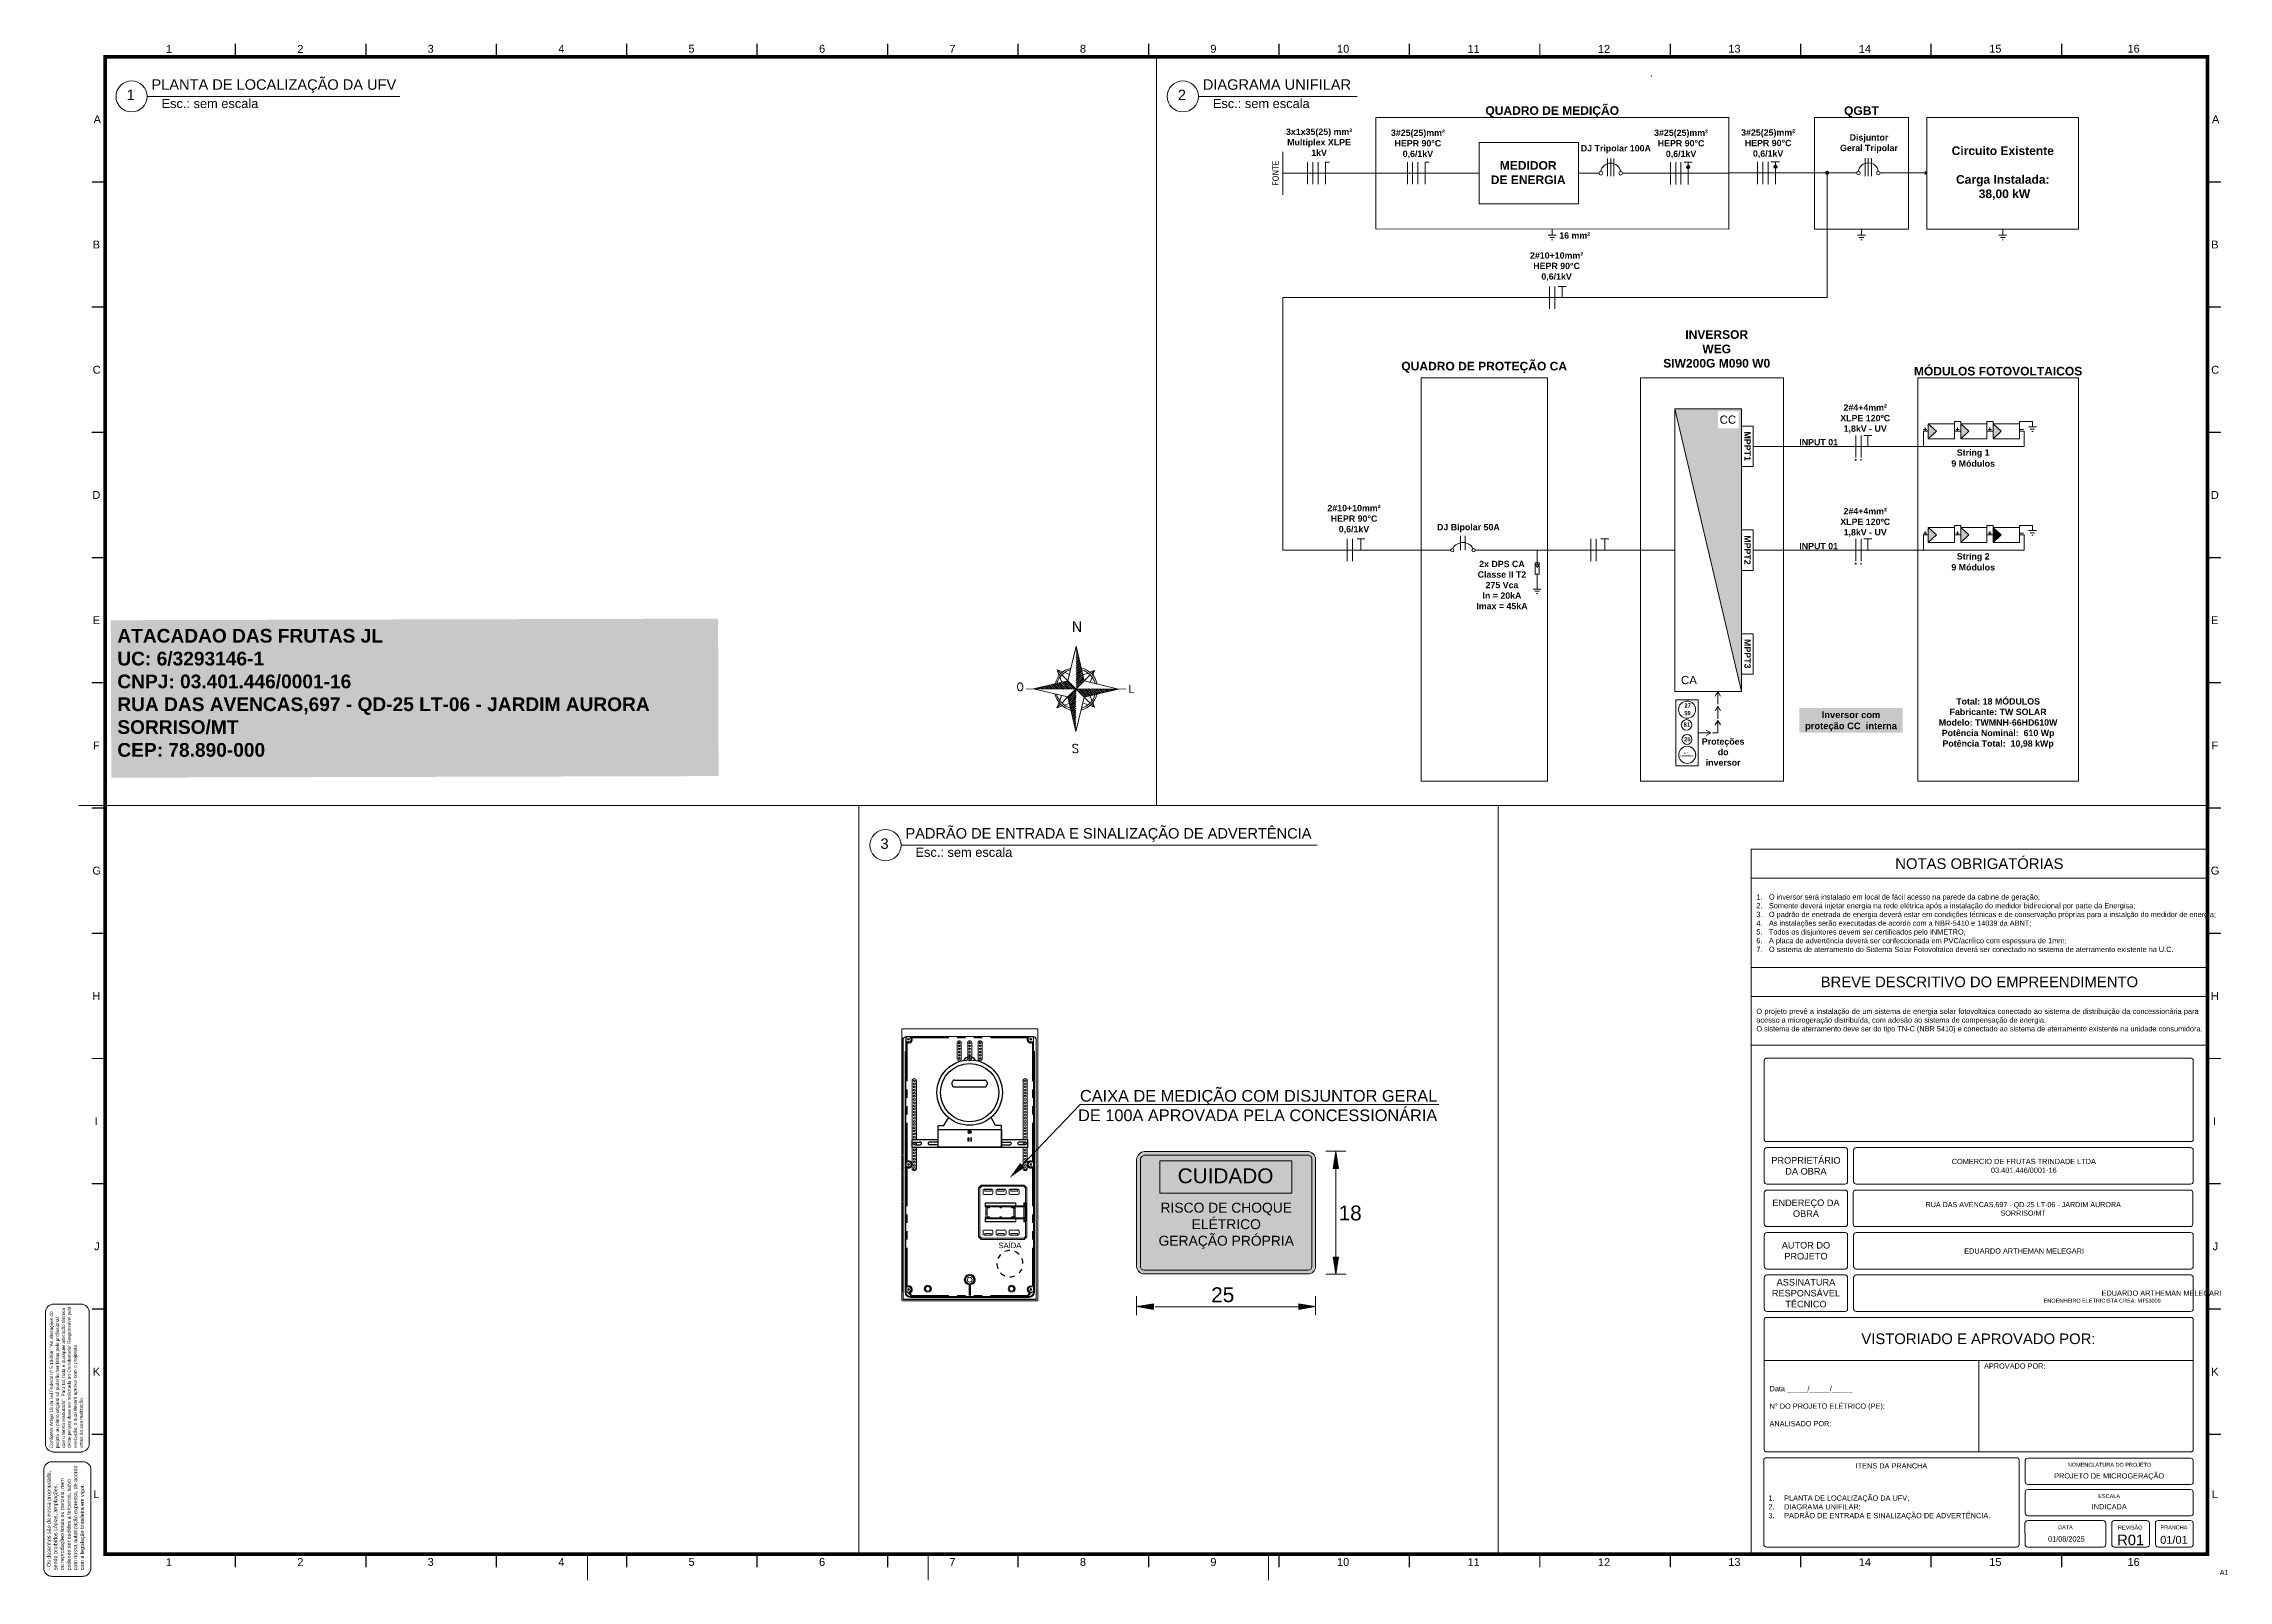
# Paper-space layout 'PROJETO ELÉTRICO (3)' of a CAD drawing. Header units: millimetres. Extents: x 2 to 839, y 0 to 589.
# The model-space entities are those that its viewports show. They can reach past a viewport. Long polylines and large blocks are cut down to what shows.
import ezdxf
from ezdxf.enums import TextEntityAlignment as Align

# ---------------------------------------------------------------- set-up
doc = ezdxf.new("R2010")
doc.units = ezdxf.units.MM
for name, color, linetype, lineweight in [('DESENHO', 7, 'Continuous', 0), ('PADRÃO DE ENTRADA', 7, 'Continuous', 0), ('PRANCHA A1', 7, 'Continuous', 0)]:
    doc.layers.add(name, color=color, linetype=linetype, lineweight=lineweight)
doc.styles.add('Annotative', font='arial.ttf')
doc.styles.add('ARIAL', font='arial.ttf')
doc.styles.add('GOTHICE', font='gothice_.ttf')
doc.styles.add('PDF Arial', font='arial.ttf')
doc.styles.add('PDF Arial Bold', font='arialbd.ttf')
doc.styles.add('PDF ArialMT', font='arial.ttf')
doc.styles.add('PDF TimesNewRomanPSMT', font='arial.ttf')
doc.styles.add('romans', font='romans__.ttf')
doc.styles.get("Standard").update_dxf_attribs({"font": 'arial.ttf'})

psp = doc.layouts.new('PROJETO ELÉTRICO (3)')

# ---------------------------------------------------------------- texts
at = {"layer": 'DESENHO', "lineweight": 0, "insert": (29.79, 364.64), "char_height": 5.2478, "attachment_point": 1}
psp.add_mtext_dynamic_manual_height_columns('\\A1;{\\fArial|b1|i0|c0|p34;\\C251;\\c6710371;ATACADAO DAS FRUTAS JL\\PUC: 6/3293146-1 \\PCNPJ: 03.401.446/0001-16\\PRUA DAS AVENCAS,697 - QD-25 LT-06 - JARDIM AURORA\\PSORRISO/MT\\PCEP: 78.890-000}', width=224.0311, gutter_width=56.07, heights=[135.15], dxfattribs=at)
at = {"layer": 'PRANCHA A1', "lineweight": 0, "style": 'ARIAL'}
for s, height, p in [('1', 4, (34.87, 567.3)), ('2', 4, (437.84, 567.3)), ('Esc.: sem escala', 3.5155, (65.28, 564.25)), ('Esc.: sem escala', 3.5155, (468.25, 564.25)), ('3', 4, (323.86, 280.34)), ('Esc.: sem escala', 3.5155, (354.27, 277.29))]:
    psp.add_text(s, height=height, rotation=359.99297, dxfattribs=at).set_placement(p, align=Align.CENTER)
at = {"layer": 'PRANCHA A1', "color": 1, "lineweight": 0, "style": 'GOTHICE'}
psp.add_text('N', height=4.08, rotation=179.84632, dxfattribs=at).set_placement((399.59, 367.49))
at = {"layer": 'PRANCHA A1', "color": 18, "lineweight": 0, "true_color": 0x000000, "style": 'romans'}
for s, height, p in [('O', 2.97, (374.42, 340.95)), ('L', 2.97, (417.34, 340.21)), ('S', 3.27, (395.6, 317.18))]:
    psp.add_text(s, height=height, rotation=359.84632, dxfattribs=at).set_placement(p)
at = {"layer": 'PRANCHA A1', "attachment_point": 4, "style": 'PDF ArialMT'}
for s, insert, char_height in [('1', (48.42, 586.92), 3.02), ('2', (98.76, 586.92), 3.02), ('3', (148.71, 586.97), 3.02), ('4', (198.83, 586.97), 3.02), ('5', (248.7, 587.01), 3.02), ('6', (298.74, 586.97), 3.02), ('7', (348.69, 586.97), 3.02), ('8', (398.73, 586.97), 3.02), ('9', (448.73, 586.97), 3.02), ('10', (497.29, 586.97), 3.017), ('11', (547.28, 586.92), 3.017), ('12', (597.28, 586.92), 3.017), ('13', (647.27, 586.97), 3.017), ('14', (697.27, 586.92), 3.017), ('15', (747.27, 586.97), 3.017), ('16', (800.27, 586.97), 3.017), ('A', (20.69, 559.96), 3.02), ('A', (832.65, 559.96), 3.02), ('B', (20.35, 511.95), 3.02), ('B', (832.36, 511.95), 3.02), ('C', (20.35, 463.94), 3.02), ('C', (832.36, 463.94), 3.02), ('D', (20.23, 415.98), 3.02), ('D', (832.23, 415.98), 3.02), ('E', (20.35, 367.97), 3.02), ('E', (832.31, 367.97), 3.02), ('F', (20.44, 319.97), 3.02), ('F', (832.44, 319.97), 3.02), ('G', (20.23, 272), 3.02), ('G', (832.19, 272), 3.02), ('H', (20.23, 224), 3.02), ('H', (832.23, 224), 3.02), ('I', (21.07, 175.99), 3.02), ('I', (833.08, 175.99), 3.02), ('J', (20.91, 128.03), 3.02), ('J', (832.91, 128.03), 3.02), ('K', (20.35, 80.02), 3.02), ('K', (832.36, 80.02), 3.02), ('L', (20.61, 33.03), 3.02), ('L', (832.57, 33.03), 3.02), ('1', (48.42, 7), 3.02), ('2', (98.76, 7), 3.02), ('3', (148.71, 7.04), 3.02), ('4', (198.83, 7.04), 3.02), ('5', (248.7, 7.08), 3.02), ('6', (298.74, 7.04), 3.02), ('7', (348.69, 7.04), 3.02), ('8', (398.73, 7.04), 3.02), ('9', (448.73, 7.04), 3.02), ('10', (497.29, 7.04), 3.017), ('11', (547.28, 7), 3.017), ('12', (597.28, 7), 3.017), ('13', (647.27, 7.04), 3.017), ('14', (697.27, 7), 3.017), ('15', (747.27, 7.04), 3.017), ('16', (800.27, 7.04), 3.017), ('A1', (835.62, 3.02), 2.012)]:
    psp.add_mtext(s, dxfattribs=dict(at, insert=insert, char_height=char_height))
at = {"layer": 'PRANCHA A1', "lineweight": 0, "char_height": 4.0019, "attachment_point": 1, "rotation": 359.99297, "style": 'ARIAL'}
for s, insert in [('PLANTA DE LOCALIZAÇÃO DA UFV', (42.88, 575.27)), ('DIAGRAMA UNIFILAR', (445.85, 575.27)), ('PADRÃO DE ENTRADA E SINALIZAÇÃO DE ADVERTÊNCIA', (331.87, 288.31))]:
    psp.add_mtext_dynamic_manual_height_columns(s, width=336.822, gutter_width=42.69, heights=[0], dxfattribs=dict(at, insert=insert))
at = {"layer": 'PRANCHA A1', "lineweight": 0, "style": 'PDF ArialMT'}
for s, insert, char_height, width, attachment_point in [('\\pxqc;NOTAS OBRIGATÓRIAS', (656.01, 274.66), 4.0715, 174.9788, 4), ('\\pxi-2,l3,r1.98476,t3.38813,4;1.^IO inversor será instalado em local de fácil acesso na parede da cabine de geração;\\P2.^ISomente deverá injetar energia na rede elétrica após a instalação do medidor bidirecional por parte da Energisa;\\P3.^IO padrão de enetrada de energia deverá estar em condições técnicas e de conservação próprias para a instalção do medidor de energia;\\P4.^IAs instalações serão executadas de acordo com a NBR-5410 e 14039 da ABNT;\\P5.^ITodos os disjuntores devem ser certificados pelo INMETRO;\\P6.^IA placa de advertência deverá ser confeccionada em PVC/acrílico com espessura de 1mm;\\P7.^IO sistema de aterramento do Sistema Solar Fotovoltaíco deverá ser conectado no sistema de aterramento existente na U.C. ', (656.01, 251.86), 2.0116, 174.9788, 4), ('\\pxqc;BREVE DESCRITIVO DO EMPREENDIMENTO', (656.01, 229.34), 4.0715, 174.9788, 4), ('\\pxl1,r1.98476,qj,t3.38813,4;O projeto prevê a instalação de um sistema de energia solar fotovoltaica conectado ao sistema de distribuição da concessionária para acesso a microgeração distribuída, com adesão ao sistema de compensação de energia.\\P\\pr2.79533E-006,t3.38813,4,31;O sistema de aterramento deve ser do tipo TN-C (NBR 5410) e conectado ao sistema de aterramento existente na unidade consumidora.', (656.01, 214.45), 2.0116, 174.9788, 4), ('\\pxqc;PROPRIETÁRIO\\PDA OBRA', (661.34, 158.86), 2.5145, 31.3748, 4), ('\\pxqc;COMERCIO DE FRUTAS TRINDADE LTDA\\P03.401.446/0001-16', (695.28, 158.86), 2.0116, 130.4913, 4), ('\\pxqc;ENDEREÇO DA OBRA', (661.34, 142.6), 2.5145, 31.3748, 4), ('\\pxqc;RUA DAS AVENCAS,697 - QD-25 LT-06 - JARDIM AURORA\\PSORRISO/MT', (695.28, 142.38), 1.96, 130.035, 4), ('\\pxqc;AUTOR DO PROJETO', (661.34, 126.33), 2.5145, 31.3748, 4), ('\\pxqc;EDUARDO ARTHEMAN MELEGARI', (695.57, 126.22), 2.0116, 130.1473, 4), ('\\pxqc;ASSINATURA RESPONSÁVEL TÉCNICO', (661.34, 110.06), 2.5145, 31.3748, 4), ('\\pxqc;VISTORIADO E APROVADO POR:', (661.05, 92.57), 4.0715, 164.1611, 4), ('\\pxl1,r2.79533E-006,qj,t3.38813,4,31;APROVADO POR:', (784.37, 83.16), 2.0116, 82.2142, 2), ('\\pxl1,r2.79533E-006,qj,t3.38813,4,31;Data _____/_____/_____\\P\\PN° DO PROJETO ELÉTRICO (PE):\\P\\PANALISADO POR:', (661.05, 66.77), 2.0116, 82.2152, 4), ('\\pxqc;ITENS DA PRANCHA', (660.85, 43.89), 2.0116, 97.9099, 4), ('\\pxqc;NOMENCLATURA DO PROJETO', (761.03, 44.3), 1.5087, 64.7452, 4), ('\\pxqc;PROJETO DE MICROGERAÇÃO ', (762.03, 39.76), 2.0116, 62.4203, 4), ('\\pxi-3,l3.38813,t3.38813,4;1.^IPLANTA DE LOCALIZAÇÃO DA UFV;\\P2.^IDIAGRAMA UNIFILAR;\\P3.^IPADRÃO DE ENTRADA E SINALIZAÇÃO DE ADVERTÊNCIA.', (661.86, 27.88), 2.0116, 95.903, 4), ('\\pxqc;INDICADA', (761.08, 28.23), 2.0116, 64.3905, 4), ('\\pxqc;ESCALA', (761.06, 32.28), 1.5087, 64.3905, 4), ('\\pxqc;01/08/2025', (761.99, 15.85), 2.0116, 29.694, 4), ('\\pxqc;DATA', (760.99, 20.36), 1.509, 30.9869, 4), ('\\pxqc;R01', (794.54, 15.48), 4.023, 13.8968, 4), ('\\pxqc;REVISÃO', (794.24, 20.23), 1.5087, 14.1637, 4), ('\\pxqc;01/01', (810.99, 15.53), 3.0174, 14.1933, 4), ('\\pxqc;PRANCHA', (810.98, 20.28), 1.5087, 14.1637, 4)]:
    psp.add_mtext(s, dxfattribs=dict(at, insert=insert, char_height=char_height, width=width, attachment_point=attachment_point))
at = {"layer": 'PRANCHA A1', "lineweight": 0, "attachment_point": 4, "style": 'PDF ArialMT'}
for s, insert, char_height in [('\\pxqc;EDUARDO ARTHEMAN MELEGARI', (790.33, 110.06), 2.0116), ('ENGENHEIRO ELETRICISTA CREA: MT53009', (768.15, 107.18), 1.5087)]:
    psp.add_mtext(s, dxfattribs=dict(at, insert=insert, char_height=char_height))
at = {"layer": 'PRANCHA A1', "attachment_point": 4, "rotation": 90, "style": 'PDF ArialMT'}
for s, insert, char_height in [('Conforme Artigo 18 da Lei Federal nº 5.194/66: "As alterações do', (4.69, 50.71), 1.2907), ('projeto ou plano original só poderão ser feitas pelo profissional', (6.97, 50.67), 1.2907), ('que o tenha elaborado". Para tal, toda e qualquer alteração técnica', (9.3, 50.79), 1.2907), ('deste projeto deve ser solicitada ao Coordenador Responsável pela', (11.5, 50.75), 1.2907), ('execução, o qual deverá aprovar com o projetista', (13.79, 50.75), 1.2907), ('antes da sua realização.', (16.07, 50.75), 1.2907), ('com nossa autorização expressa, de acordo', (13.91, 3.89), 1.4637), ('- Os desenhos são de nossa propriedade,', (3.71, 3.89), 1.4637), ('sendo proibidos cópias, ampliações,', (6.25, 3.93), 1.4637), ('ou reproduções totais ou parciais, nem', (8.79, 3.89), 1.4637), ('podendo ser cedidos a terceiros, salvo', (11.42, 3.85), 1.4637), ('com a legislação brasileira em vigor.', (16.45, 3.89), 1.4637)]:
    psp.add_mtext(s, dxfattribs=dict(at, insert=insert, char_height=char_height))

msp = doc.modelspace()

# ---------------------------------------------------------------- texts
at = {"layer": 'DESENHO', "lineweight": 0, "attachment_point": 9, "style": 'PDF Arial'}
for s, width, gutter_width, heights, insert, char_height in [('\\pxqc;{\\fArial|b1|i0|c0|p34;QUADRO DE MEDIÇÃO}', 26.4135, 18.41, [2.49], (4394.36, -1793.4), 0.644), ('\\pxqc;{\\fArial|b1|i0|c0|p34;QGBT}', 7.0002, 25.9, [0.713], (4407.78, -1793.4), 0.644), ('\\pxqc;{\\fArial|b1|i0|c0|p34;3#25(25)mm²\\PHEPR 90°C\\P0,6/1kV}', 5.8423, 12.5, [2.86], (4374.03, -1796.46), 0.4723), ('\\pxqc;{\\fArial|b1|i0|c0|p34;3#25(25)mm²\\PHEPR 90°C\\P0,6/1kV}', 5.8423, 12.5, [2.86], (4393.71, -1796.46), 0.4723), ('\\pxqc;{\\fArial|b1|i0|c0|p34;3#25(25)mm²\\PHEPR 90°C\\P0,6/1kV}', 5.8423, 12.5, [2.86], (4400.22, -1796.44), 0.4723), ('\\pxqc;{\\fArial|b1|i0|c0|p34;QUADRO DE PROTEÇÃO CA}', 11.7697, 3.95, [2.7], (4381.95, -1812.51), 0.644), ('\\pxqc;{\\fArial|b1|i0|c0|p34;MÓDULOS FOTOVOLTAICOS}', 12.0219, 3.95, [7.51], (4420.51, -1812.7), 0.644), ('\\pxqc;{\\fArial|b1|i0|c0|p34;2#4+4mm²\\PXLPE 120ºC\\P1,8kV - UV}', 6.7378, 12.5, [3.19], (4407.93, -1817.01), 0.4723), ('\\pxqc;{\\fArial|b1|i0|c0|p34;2#4+4mm²\\PXLPE 120ºC\\P1,8kV - UV}', 6.7378, 12.5, [3.19], (4407.93, -1824.76), 0.4723), ('\\pxqc;{\\fArial|b1|i0|c0|p34;2x DPS CA\\PClasse II T2\\P275 Vca\\PIn = 20kA\\PImax = 45kA}', 3.9314, 12.5, [0], (4379.36, -1830.18), 0.4723), ('\\pxqc;{\\fArial|b1|i0|c0|p34;Proteções \\Pdo inversor}', 1.5658, 12.5, [0], (4394.72, -1841.88), 0.4723)]:
    msp.add_mtext_dynamic_manual_height_columns(s, width=width, gutter_width=gutter_width, heights=heights, dxfattribs=dict(at, insert=insert, char_height=char_height))
at = {"layer": 'DESENHO', "lineweight": 0}
for s, insert, char_height, width, attachment_point, style in [('\\pxqc;{\\fArial|b1|i0|c0|p34;3x1x35(25) mm²\\PMultiplex XLPE \\P1kV }', (4359.49, -1794.23), 0.4723, 8.4579, 1, 'PDF Arial'), ('\\pxqc;{\\fArial|b1|i0|c0|p34;DJ Tripolar 100A}', (4388.61, -1796.08), 0.4723, 5.3936, 9, 'PDF Arial'), ('\\pxqc;{\\fArial|b1|i0|c0|p34;Disjuntor \\PGeral Tripolar}', (4407.86, -1796.06), 0.4723, 6.0339, 9, 'PDF Arial'), ('\\pxqc;{\\fArial|b1|i0|c0|p34;Circuito Existente\\P\\P\\pq*;Carga Instalada:\\P\\pqc; 38,00 kW }', (4414.85, -1797.57), 0.644, 11.3255, 5, 'PDF Arial'), ('\\pxqc;{\\fArial|b1|i0|c0|p34;MEDIDOR DE ENERGIA}', (4382.22, -1798.39), 0.644, 5.7279, 9, 'PDF Arial'), ('\\pxqc;{\\fArial|b1|i0|c0|p34;INVERSOR\\PWEG\\PSIW200G M090 W0}', (4388.21, -1812.11), 0.644, 10.4912, 7, 'PDF Arial'), ('\\pxqc;{\\fArial|b1|i0|c0|p34;INPUT 01}', (4403.67, -1817.93), 0.4723, 5.1794, 9, 'PDF Arial'), ('\\pxqc;{\\fArial|b1|i0|c0|p34;String 1}', (4415.13, -1818.84), 0.4723, 4.9896, 9, 'PDF Arial'), ('\\pxqc;{\\fArial|b1|i0|c0|p34;9 Módulos}', (4415.13, -1819.52), 0.4723, 4.9896, 9, 'PDF Arial'), ('\\pxqc;{\\fArial|b1|i0|c0|p34;DJ Bipolar 50A}', (4377.9, -1824.41), 0.4723, 6.0339, 9, 'PDF Arial'), ('\\pxqc;{\\fArial|b1|i0|c0|p34;INPUT 01}', (4403.67, -1825.69), 0.4723, 5.1794, 9, 'PDF Arial'), ('\\pxqc;{\\fArial|b1|i0|c0|p34;String 2}', (4415.13, -1826.6), 0.4723, 4.9896, 9, 'PDF Arial'), ('\\pxqc;{\\fArial|b1|i0|c0|p34;9 Módulos}', (4415.13, -1827.28), 0.4723, 4.9896, 9, 'PDF Arial'), ('\\pxqc,t12;{\\fArial|b1|i0|c0|p34;Total: 18 MÓDULOS \\P\\ptz;Fabricante: TW SOLAR\\PModelo: TWMNH-66HD610W\\PPotência Nominal:  610 Wp\\PPotência Total:  10,98 kWp}', (4420.51, -1840.59), 0.4723, 12.0219, 9, 'Annotative')]:
    msp.add_mtext(s, dxfattribs=dict(at, insert=insert, char_height=char_height, width=width, attachment_point=attachment_point, style=style))
at = {"layer": 'DESENHO', "lineweight": 0, "insert": (4360.47, -1798.5), "char_height": 0.4733, "attachment_point": 4, "rotation": 90}
msp.add_mtext('{\\fTahoma|b0|i0|c0|p34;FONTE}', dxfattribs=at)
at = {"layer": 'DESENHO', "color": 3, "lineweight": 0, "insert": (4385.53, -1802.47), "char_height": 0.4723, "width": 5.3936, "attachment_point": 9, "style": 'PDF Arial'}
msp.add_mtext('\\pxqc;{\\fArial|b1|i0|c0|p34;16 mm²}', dxfattribs=at)
at = {"layer": 'DESENHO', "char_height": 0.4723, "width": 3.9997, "attachment_point": 1, "style": 'PDF Arial Bold'}
for insert in [(4379.48, -1803.48), (4364.33, -1822.37)]:
    msp.add_mtext('\\pxqc;2#10+10mm²\\PHEPR 90°C\\P0,6/1kV', dxfattribs=dict(at, insert=insert))
at = {"layer": 'DESENHO', "lineweight": 0, "char_height": 0.612, "attachment_point": 9, "style": 'PDF Arial'}
for s, insert in [('CC', (4394.91, -1816.31)), ('CA', (4391.97, -1835.78))]:
    msp.add_mtext(s, dxfattribs=dict(at, insert=insert))
at = {"layer": 'DESENHO', "lineweight": 0, "char_height": 0.4723, "attachment_point": 9, "rotation": 270, "style": 'PDF Arial'}
for s, insert in [('\\pxi4.60266;{\\fArial|b1|i0|c0|p34;MPPT1}', (4395.52, -1819.08)), ('\\pxi4.60266;{\\fArial|b1|i0|c0|p34;MPPT2}', (4395.52, -1826.84)), ('\\pxi4.60266;{\\fArial|b1|i0|c0|p34;MPPT3}', (4395.52, -1834.6))]:
    msp.add_mtext_dynamic_manual_height_columns(s, width=5.1362, gutter_width=27.45, heights=[1.38], dxfattribs=dict(at, insert=insert))
at = {"layer": 'DESENHO', "lineweight": 0, "char_height": 0.3104, "attachment_point": 3}
for s, width, heights, insert in [('\\pxql;{\\fArial|b1|i0|c0|p34;59}', 3.9314, [0.102], (4394.96, -1837.79)), ('\\pxql;{\\fArial|b1|i0|c0|p34;27}', 3.9314, [0.102], (4394.97, -1837.21)), ('\\pxql;{\\fArial|b1|i0|c0|p34;81}', 3.9314, [0.102], (4394.91, -1838.64)), ('\\pxqc;{\\H0.375x;ANTI-\\PILHAMENTO}', 1.9438, [0.999], (4392.19, -1840.88)), ('\\pxql;{\\fArial|b1|i0|c0|p34;25}', 3.9314, [0.102], (4394.95, -1839.74))]:
    msp.add_mtext_dynamic_manual_height_columns(s, width=width, gutter_width=12.5, heights=heights, dxfattribs=dict(at, insert=insert))
at = {"layer": 'DESENHO', "insert": (4399.88, -1837.81), "char_height": 0.5, "attachment_point": 1, "style": 'PDF Arial', "bg_fill": 1, "box_fill_scale": 1.5, "bg_fill_color": 1, "bg_fill_transparency": 0}
msp.add_mtext_dynamic_manual_height_columns('\\pxqc;{\\fArial|b1|i0|c0|p34;\\C255;\\c16777215;Inversor com proteção CC  interna}', width=7.2381, gutter_width=55.22, heights=[0], dxfattribs=at)
at = {"layer": 'PADRÃO DE ENTRADA', "color": 7, "lineweight": 0, "insert": (5179.66, -1906.01), "char_height": 3.2603, "attachment_point": 9, "style": 'PDF Arial'}
msp.add_mtext('CAIXA DE MEDIÇÃO COM DISJUNTOR GERAL\\P DE 100A APROVADA PELA CONCESSIONÁRIA', dxfattribs=at)
at = {"layer": 'PADRÃO DE ENTRADA', "lineweight": 0, "attachment_point": 1}
for s, width, heights, insert, char_height, style in [('\\pxqc;{\\C2;\\c2092017;CUIDADO}', 36.6536, [1.57], (5102.26, -1919.14), 4.1466, 'PDF Arial'), ('\\pxqc;{\\H0.66667x;\\C256;\\c0;RISCO DE CHOQUE\\PELÉTRICO\\PGERAÇÃO PRÓPRIA\\H1.5x; }', 47.4759, [18.6], (5097.05, -1928.72), 4.1466, 'PDF Arial'), ('\\pxql;18', 67.37, [0], (5152.14, -1929.51), 4.147, 'ARIAL'), ('\\pxql;25', 67.37, [0], (5116.58, -1952.32), 4.147, 'ARIAL')]:
    msp.add_mtext_dynamic_manual_height_columns(s, width=width, gutter_width=198.67, heights=heights, dxfattribs=dict(at, insert=insert, char_height=char_height, style=style))
at = {"layer": 'PADRÃO DE ENTRADA', "insert": (5057.24, -1940.64), "char_height": 1.519, "attachment_point": 4, "style": 'PDF TimesNewRomanPSMT'}
msp.add_mtext('SAÍDA', dxfattribs=at)

# ---------------------------------------------------------------- blocks, each defined once
blk = doc.blocks.new('*X2')
at = {"color": 0}
for p, q in [((0.003, 0.586), (0.005, 0.588)), ((0.003, 0.56), (0.01, 0.567)), ((0.003, 0.533), (0.015, 0.545)), ((0.003, 0.507), (0.02, 0.524)), ((0.003, 0.48), (0.025, 0.502)), ((0.003, 0.454), (0.03, 0.481)), ((0.003, 0.427), (0.035, 0.459)), ((0.003, 0.4), (0.04, 0.438)), ((0.003, 0.374), (0.045, 0.416)), ((0.003, 0.347), (0.05, 0.395)), ((0.003, 0.321), (0.055, 0.373)), ((0.003, 0.294), (0.06, 0.352)), ((0.003, 0.268), (0.065, 0.33)), ((0.003, 0.241), (0.07, 0.309)), ((0.003, 0.215), (0.075, 0.287)), ((0.003, 0.188), (0.08, 0.266)), ((0.003, 0.162), (0.085, 0.244)), ((0.003, 0.135), (0.09, 0.223)), ((0.003, 0.109), (0.095, 0.201)), ((0.003, 0.082), (0.1, 0.18)), ((0.003, 0.056), (0.105, 0.158)), ((0.003, 0.029), (0.11, 0.137)), ((0.003, 0.003), (0.115, 0.115))]:
    blk.add_line(p, q, dxfattribs=at)

# ---------------------------------------------------------------- hatches: boundary and pattern name
at = {"layer": 'DESENHO', "lineweight": 0}
h = msp.add_hatch(color=256, dxfattribs=at)
h.dxf.hatch_style = 1
h.paths.add_polyline_path([(4391.33, -1796.99, 0.414214), (4391.2, -1797.11, 0.414214), (4391.33, -1797.24)])
h.paths.add_polyline_path([(4391.45, -1797.11, 0.414214), (4391.33, -1796.99), (4391.33, -1797.24, 0.414214)])
h = msp.add_hatch(color=256, dxfattribs=at)
h.dxf.hatch_style = 1
h.paths.add_polyline_path([(4397.84, -1796.96, 0.414214), (4397.71, -1797.09, 0.414214), (4397.84, -1797.21)])
h.paths.add_polyline_path([(4397.96, -1797.09, 0.414214), (4397.84, -1796.96), (4397.84, -1797.21, 0.414214)])
h = msp.add_hatch(color=256, dxfattribs=at)
h.dxf.hatch_style = 1
h.paths.add_polyline_path([(4401.84, -1797.55, 0.414214), (4401.71, -1797.43), (4401.71, -1797.68, 0.414214)])
h.paths.add_polyline_path([(4401.71, -1797.43, 0.414214), (4401.59, -1797.55, 0.414214), (4401.71, -1797.68)])
h = msp.add_hatch(color=256, dxfattribs=at)
h.dxf.hatch_style = 1
h.paths.add_polyline_path([(4395.31, -1815.18), (4390.32, -1815.18), (4395.31, -1836.33)])
h.paths.add_polyline_path([(4393.55, -1816.64), (4395.1, -1816.64), (4395.1, -1815.38), (4393.55, -1815.38)], flags=16)
h = msp.add_hatch(color=7, dxfattribs=at)
h.dxf.hatch_style = 1
h.paths.add_polyline_path([(4411.71, -1816.3), (4411.71, -1817.43), (4412.32, -1816.86)])
h.paths.add_polyline_path([(4409.28, -1816.3), (4409.28, -1817.43), (4409.89, -1816.86)])
h.paths.add_polyline_path([(4411.71, -1824.06), (4411.71, -1825.18), (4412.32, -1824.62)])
h.paths.add_polyline_path([(4409.89, -1824.62), (4409.28, -1824.06), (4409.28, -1825.18)])
h.paths.add_polyline_path([(4414.12, -1817.43), (4414.74, -1816.86), (4414.12, -1816.3)])
h = msp.add_hatch(color=7, dxfattribs=at)
h.dxf.hatch_style = 1
h.paths.add_polyline_path([(4414.12, -1825.18), (4414.74, -1824.62), (4414.12, -1824.06)])
at = {"layer": 'PADRÃO DE ENTRADA', "lineweight": 0}
h = msp.add_hatch(color=256, dxfattribs=at)
h.dxf.hatch_style = 1
edge = h.paths.add_edge_path()
edge.add_arc((5143.52, -1916.62), 2.19, 1.5279, 91.5282)
edge.add_line((5143.47, -1914.43), (5097.91, -1914.43))
edge.add_arc((5098.18, -1916.83), 2.42, 96.3973, 173.6024)
edge.add_line((5095.78, -1916.57), (5095.78, -1946.51))
edge.add_arc((5097.94, -1946.42), 2.16, 182.4237, 270.2616)
edge.add_line((5097.95, -1948.59), (5143.58, -1948.59))
edge.add_arc((5143.6, -1946.47), 2.12, 269.6245, 358.8061)
edge.add_line((5145.71, -1946.51), (5145.71, -1916.57))
at = {"layer": 'PADRÃO DE ENTRADA', "lineweight": 0, "true_color": 0xf1eb1f}
h = msp.add_hatch(color=2, dxfattribs=at)
h.dxf.hatch_style = 1
edge = h.paths.add_edge_path()
edge.add_arc((5143.52, -1916.62), 1.15, 2.1054, 92.1058)
edge.add_line((5143.48, -1915.47), (5097.98, -1915.47))
edge.add_arc((5098.18, -1916.83), 1.38, 98.4711, 171.5285)
edge.add_line((5096.82, -1916.63), (5096.82, -1946.49))
edge.add_arc((5097.94, -1946.42), 1.13, 183.3575, 270.3624)
edge.add_line((5097.95, -1947.55), (5143.59, -1947.55))
edge.add_arc((5143.6, -1946.47), 1.08, 269.4744, 358.3289)
edge.add_line((5144.68, -1946.5), (5144.68, -1916.58))
at = {"layer": 'PADRÃO DE ENTRADA', "lineweight": 0, "true_color": 0x000000}
h = msp.add_hatch(color=18, dxfattribs=at)
h.dxf.hatch_style = 1
h.paths.add_polyline_path([(5139.12, -1917.03), (5102.26, -1917.03), (5102.26, -1926.01), (5139.12, -1926.01)])

# ---------------------------------------------------------------- linework, layer by layer
at = {"layer": 'DESENHO', "lineweight": 0}
for p, q in [((4361.01, -1799.18), (4361.01, -1795.96)), ((4362.86, -1798.4), (4362.86, -1796.74)), ((4363.26, -1798.4), (4363.26, -1796.74)), ((4363.65, -1798.4), (4363.65, -1796.74)), ((4364.2, -1798.4), (4364.2, -1796.74)), ((4364.2, -1796.74), (4364.49, -1796.74)), ((4370.32, -1798.4), (4370.32, -1796.74)), ((4370.71, -1798.4), (4370.71, -1796.74)), ((4371.11, -1798.4), (4371.11, -1796.74)), ((4371.65, -1798.4), (4371.65, -1796.74)), ((4371.65, -1796.74), (4371.95, -1796.74)), ((4385.29, -1797.8), (4385.29, -1796.46)), ((4385.53, -1797.8), (4385.53, -1796.46)), ((4385.76, -1797.8), (4385.76, -1796.46)), ((4389.99, -1798.41), (4389.99, -1796.74)), ((4390.39, -1798.41), (4390.39, -1796.74)), ((4390.78, -1798.41), (4390.78, -1796.74)), ((4391.03, -1796.74), (4391.33, -1796.74)), ((4391.33, -1798.41), (4391.33, -1796.74)), ((4391.33, -1796.74), (4391.62, -1796.74)), ((4396.51, -1798.39), (4396.51, -1796.72)), ((4396.9, -1798.39), (4396.9, -1796.72)), ((4397.3, -1798.39), (4397.3, -1796.72)), ((4397.54, -1796.72), (4397.84, -1796.72)), ((4397.84, -1798.39), (4397.84, -1796.72)), ((4397.84, -1796.72), (4398.14, -1796.72)), ((4404.55, -1797.78), (4404.55, -1796.45)), ((4404.79, -1797.78), (4404.79, -1796.45)), ((4405.03, -1797.78), (4405.03, -1796.45)), ((4409.18, -1797.55), (4409.02, -1797.45)), ((4409.02, -1797.66), (4409.18, -1797.55)), ((4380.96, -1807.7), (4380.96, -1806.03)), ((4381.36, -1807.7), (4381.36, -1806.03)), ((4381.61, -1806.03), (4381.9, -1806.03)), ((4381.9, -1806.86), (4381.9, -1806.03)), ((4381.9, -1806.03), (4382.2, -1806.03)), ((4403.87, -1818.83), (4403.87, -1817.17)), ((4404.26, -1818.83), (4404.26, -1817.17)), ((4405.06, -1817.17), (4404.46, -1817.17)), ((4404.76, -1818), (4404.76, -1817.17)), ((4403.78, -1819.01), (4403.91, -1819.01)), ((4403.85, -1818.95), (4403.85, -1819.07)), ((4404.18, -1819.01), (4404.31, -1819.01)), ((4365.82, -1826.59), (4365.82, -1824.92)), ((4366.22, -1826.59), (4366.22, -1824.92)), ((4366.85, -1824.92), (4366.56, -1824.92)), ((4366.85, -1825.76), (4366.85, -1824.92)), ((4367.15, -1824.92), (4366.85, -1824.92)), ((4384.05, -1826.59), (4384.05, -1824.92)), ((4384.45, -1826.59), (4384.45, -1824.92)), ((4385.08, -1824.92), (4384.79, -1824.92)), ((4385.08, -1825.76), (4385.08, -1824.92)), ((4385.38, -1824.92), (4385.08, -1824.92)), ((4403.87, -1826.59), (4403.87, -1824.92)), ((4404.26, -1826.59), (4404.26, -1824.92)), ((4405.06, -1824.92), (4404.46, -1824.92)), ((4404.76, -1825.76), (4404.76, -1824.92)), ((4380.03, -1826.69), (4380.03, -1825.76)), ((4403.78, -1826.77), (4403.91, -1826.77)), ((4403.85, -1826.7), (4403.85, -1826.83)), ((4404.18, -1826.77), (4404.31, -1826.77)), ((4393.54, -1836.33), (4393.35, -1836.67)), ((4393.54, -1837.27), (4393.54, -1836.33)), ((4393.54, -1836.33), (4393.74, -1836.67)), ((4393.54, -1837.43), (4393.35, -1837.77)), ((4393.54, -1838.37), (4393.54, -1837.43)), ((4393.54, -1837.43), (4393.74, -1837.77)), ((4392.07, -1839.41), (4393.01, -1839.41)), ((4393.01, -1839.41), (4392.67, -1839.22)), ((4393.01, -1839.41), (4392.67, -1839.61)), ((4393.54, -1839.41), (4393.13, -1839.41)), ((4393.54, -1838.48), (4393.35, -1838.81)), ((4393.54, -1839.41), (4393.54, -1838.48)), ((4393.54, -1838.48), (4393.74, -1838.81))]:
    msp.add_line(p, q, dxfattribs=at)
at = {"layer": 'DESENHO', "color": 5, "lineweight": 0}
for p, q in [((4361.01, -1797.57), (4375.68, -1797.57)), ((4384.65, -1797.57), (4383.11, -1797.57)), ((4394.36, -1797.57), (4386.41, -1797.57)), ((4394.36, -1797.55), (4403.91, -1797.55)), ((4401.71, -1797.55), (4401.71, -1806.86)), ((4405.67, -1797.55), (4409.18, -1797.55)), ((4361.01, -1806.86), (4361.01, -1825.76)), ((4361.01, -1806.86), (4401.71, -1806.86)), ((4396.17, -1818), (4416.45, -1818.01)), ((4409.28, -1816.86), (4408.92, -1816.86)), ((4408.92, -1816.86), (4408.92, -1818.01)), ((4416.45, -1816.86), (4416.09, -1816.86)), ((4416.45, -1816.86), (4416.45, -1818.01)), ((4409.28, -1824.62), (4408.92, -1824.62)), ((4408.92, -1824.62), (4408.92, -1825.76)), ((4416.45, -1824.62), (4416.09, -1824.62)), ((4416.45, -1824.62), (4416.45, -1825.76)), ((4361.01, -1825.76), (4373.55, -1825.76)), ((4375.39, -1825.76), (4390.32, -1825.76)), ((4396.17, -1825.76), (4416.45, -1825.76))]:
    msp.add_line(p, q, dxfattribs=at)
at = {"layer": 'DESENHO', "color": 3, "lineweight": 0}
for p, q in [((4381.16, -1802.21), (4381.16, -1801.74)), ((4404.29, -1802.21), (4404.29, -1801.75)), ((4414.85, -1802.21), (4414.85, -1801.75)), ((4381.11, -1802.55), (4381.2, -1802.55)), ((4404.24, -1802.55), (4404.33, -1802.55)), ((4414.8, -1802.55), (4414.89, -1802.55)), ((4417.02, -1816.87), (4417.11, -1816.87)), ((4417.02, -1824.63), (4417.11, -1824.63)), ((4379.99, -1829), (4380.07, -1829))]:
    msp.add_line(p, q, dxfattribs=at)
at = {"layer": 'DESENHO', "color": 18, "lineweight": 0, "true_color": 0x000000}
for p, q in [((4379.92, -1826.85), (4380.03, -1827.04)), ((4379.92, -1826.85), (4380.14, -1826.85)), ((4380.03, -1826.69), (4380.03, -1826.85)), ((4380.03, -1827.04), (4380.14, -1826.85))]:
    msp.add_line(p, q, dxfattribs=at)
at = {"layer": 'DESENHO', "lineweight": 0}
for points in [[(4394.36, -1801.75), (4367.95, -1801.74), (4367.95, -1793.4), (4394.36, -1793.4)], [(4400.78, -1793.4), (4407.79, -1793.4), (4407.79, -1801.75), (4400.78, -1801.75)], [(4420.51, -1793.4), (4409.18, -1793.4), (4409.18, -1801.75), (4420.51, -1801.75)], [(4383.11, -1795.28), (4375.68, -1795.28), (4375.68, -1799.86), (4383.11, -1799.86)], [(4380.81, -1843.03), (4371.36, -1843.03), (4371.36, -1812.88), (4380.81, -1812.88)], [(4408.49, -1812.88), (4420.51, -1812.88), (4420.51, -1843.03), (4408.49, -1843.03)], [(4395.31, -1815.18), (4390.32, -1815.18), (4390.32, -1836.33), (4395.31, -1836.33)], [(4395.31, -1816.49), (4396.17, -1816.49), (4396.17, -1819.51), (4395.31, -1819.51)], [(4411.24, -1817.43), (4409.28, -1817.43), (4409.28, -1816.3), (4411.24, -1816.3)], [(4413.66, -1817.43), (4411.71, -1817.43), (4411.71, -1816.3), (4413.66, -1816.3)], [(4416.09, -1817.43), (4414.12, -1817.43), (4414.12, -1816.3), (4416.09, -1816.3)], [(4395.31, -1824.24), (4396.17, -1824.24), (4396.17, -1827.27), (4395.31, -1827.27)], [(4411.24, -1825.18), (4409.28, -1825.18), (4409.28, -1824.06), (4411.24, -1824.06)], [(4413.66, -1825.18), (4411.71, -1825.18), (4411.71, -1824.06), (4413.66, -1824.06)], [(4416.09, -1825.18), (4414.12, -1825.18), (4414.12, -1824.06), (4416.09, -1824.06)], [(4395.31, -1832), (4396.17, -1832), (4396.17, -1835.03), (4395.31, -1835.03)], [(4392.07, -1836.95), (4390.4, -1836.95), (4390.4, -1841.88), (4392.07, -1841.88)]]:
    msp.add_lwpolyline(points, close=True, dxfattribs=at)
at = {"layer": 'DESENHO', "color": 3, "lineweight": 0}
for points in [[(4380.86, -1802.21), (4381.16, -1802.21), (4381.45, -1802.21)], [(4380.99, -1802.38), (4381.16, -1802.38), (4381.33, -1802.38)], [(4403.99, -1802.21), (4404.29, -1802.21), (4404.58, -1802.21)], [(4404.12, -1802.38), (4404.29, -1802.38), (4404.46, -1802.38)], [(4414.55, -1802.21), (4414.85, -1802.21), (4415.14, -1802.21)], [(4414.68, -1802.38), (4414.85, -1802.38), (4415.02, -1802.38)], [(4411.71, -1816.3), (4411.71, -1816.14), (4411.24, -1816.14), (4411.24, -1816.3)], [(4411.71, -1816.3), (4411.71, -1816.14), (4411.24, -1816.14), (4411.24, -1816.3)], [(4414.12, -1816.3), (4414.12, -1816.14), (4413.66, -1816.14), (4413.66, -1816.3)], [(4416.09, -1816.14), (4416.09, -1816.14), (4417.06, -1816.14), (4417.06, -1816.53)], [(4416.09, -1816.14), (4416.09, -1816.14), (4416.09, -1816.14), (4416.09, -1816.3)], [(4416.77, -1816.53), (4417.06, -1816.53), (4417.36, -1816.53)], [(4416.9, -1816.7), (4417.06, -1816.7), (4417.23, -1816.7)], [(4411.71, -1824.06), (4411.71, -1823.9), (4411.24, -1823.9), (4411.24, -1824.06)], [(4411.71, -1824.06), (4411.71, -1823.9), (4411.24, -1823.9), (4411.24, -1824.06)], [(4414.13, -1824.06), (4414.13, -1823.9), (4413.66, -1823.9), (4413.66, -1824.06)], [(4414.12, -1824.06), (4414.12, -1823.9), (4413.66, -1823.9), (4413.66, -1824.06)], [(4416.09, -1823.9), (4416.09, -1823.9), (4417.06, -1823.9), (4417.06, -1824.29)], [(4416.09, -1823.9), (4416.09, -1823.9), (4416.09, -1823.9), (4416.09, -1824.06)], [(4416.77, -1824.29), (4417.06, -1824.29), (4417.36, -1824.29)], [(4416.9, -1824.46), (4417.06, -1824.46), (4417.23, -1824.46)], [(4379.73, -1828.66), (4380.03, -1828.66), (4380.33, -1828.66)], [(4379.86, -1828.83), (4380.03, -1828.83), (4380.2, -1828.83)]]:
    msp.add_lwpolyline(points, dxfattribs=at)
at = {"layer": 'DESENHO'}
msp.add_lwpolyline([(4387.75, -1812.88), (4398.44, -1812.88), (4398.44, -1843.03), (4387.75, -1843.03)], close=True, dxfattribs=at)
at = {"layer": 'DESENHO', "lineweight": 0}
for points in [[(4395.31, -1836.33), (4390.32, -1815.18), (4390.32, -1836.33)], [(4408.92, -1816.72), (4409.16, -1816.72)], [(4409.04, -1816.59), (4409.04, -1816.85)], [(4411.35, -1816.72), (4411.59, -1816.72)], [(4411.47, -1816.59), (4411.47, -1816.85)], [(4413.76, -1816.72), (4414, -1816.72)], [(4413.88, -1816.59), (4413.88, -1816.85)], [(4416.16, -1816.72), (4416.4, -1816.72)], [(4408.92, -1824.48), (4409.16, -1824.48)], [(4409.04, -1824.35), (4409.04, -1824.61)], [(4411.35, -1824.48), (4411.59, -1824.48)], [(4411.47, -1824.35), (4411.47, -1824.61)], [(4413.66, -1824.62), (4414.12, -1824.62)], [(4413.76, -1824.48), (4414, -1824.48)], [(4413.88, -1824.35), (4413.88, -1824.61)], [(4416.16, -1824.48), (4416.4, -1824.48)], [(4380.03, -1827.56), (4380.03, -1828.66)]]:
    msp.add_lwpolyline(points, dxfattribs=at)
at = {"layer": 'DESENHO', "color": 18, "lineweight": 0, "true_color": 0x000000}
for points in [[(4409.28, -1817.43), (4409.89, -1816.86), (4409.28, -1816.3)], [(4411.71, -1817.43), (4412.32, -1816.86), (4411.71, -1816.3)], [(4414.12, -1817.43), (4414.74, -1816.86), (4414.12, -1816.3)], [(4409.28, -1825.18), (4409.89, -1824.62), (4409.28, -1824.06)], [(4411.71, -1825.18), (4412.32, -1824.62), (4411.71, -1824.06)], [(4414.12, -1825.18), (4414.74, -1824.62), (4414.12, -1824.06)]]:
    msp.add_lwpolyline(points, dxfattribs=at)
at = {"layer": 'DESENHO', "color": 5, "lineweight": 0}
for points in [[(4411.24, -1816.86), (4411.71, -1816.86)], [(4413.66, -1816.86), (4414.12, -1816.86)], [(4411.24, -1824.62), (4411.71, -1824.62)]]:
    msp.add_lwpolyline(points, dxfattribs=at)
at = {"layer": 'DESENHO', "color": 7, "lineweight": 0}
for points in [[(4374.29, -1824.69), (4374.29, -1825.76)], [(4374.65, -1824.69), (4374.65, -1825.76)]]:
    msp.add_lwpolyline(points, dxfattribs=at)
at = {"layer": 'DESENHO', "color": 0, "lineweight": 0}
msp.add_lwpolyline([(4380.18, -1826.69), (4380.18, -1827.56), (4379.88, -1827.56), (4379.88, -1826.69)], close=True, dxfattribs=at)
at = {"layer": 'DESENHO', "lineweight": 0}
for centre, radius in [((4391.33, -1797.11), 0.125), ((4397.84, -1797.09), 0.125), ((4384.79, -1797.57), 0.137), ((4386.27, -1797.57), 0.137), ((4401.71, -1797.55), 0.125), ((4404.05, -1797.55), 0.137), ((4405.54, -1797.56), 0.137), ((4391.24, -1837.68), 0.641), ((4391.2, -1838.82), 0.392), ((4391.23, -1839.91), 0.372), ((4391.25, -1841.06), 0.639)]:
    msp.add_circle(centre, radius, dxfattribs=at)
at = {"layer": 'DESENHO', "color": 7, "lineweight": 0}
for centre in [(4373.68, -1825.76), (4375.27, -1825.76)]:
    msp.add_circle(centre, 0.125, dxfattribs=at)
at = {"layer": 'DESENHO', "lineweight": 0}
for centre in [(4385.53, -1797.58), (4404.79, -1797.56)]:
    msp.add_arc(centre, 0.763, 10.5429, 169.0988, dxfattribs=at)
at = {"layer": 'DESENHO', "color": 7, "lineweight": 0}
msp.add_arc((4374.47, -1826.03), 0.852, 28.3222, 151.6778, dxfattribs=at)
at = {"layer": 'PADRÃO DE ENTRADA', "lineweight": 0}
for p, q in [((5063.87, -1918.27), (5080.03, -1901.34)), ((5080.03, -1901.34), (5180.13, -1901.34))]:
    msp.add_line(p, q, dxfattribs=at)
at = {"layer": 'PADRÃO DE ENTRADA', "lineweight": 15}
for p, q in [((5057.65, -1929.85), (5057.61, -1930.16)), ((5057.61, -1930.16), (5058.03, -1930.16)), ((5058.03, -1930.16), (5057.99, -1929.85)), ((5058.03, -1929.88), (5058.03, -1930.16)), ((5057.65, -1932.94), (5057.61, -1932.63)), ((5057.61, -1932.63), (5058.03, -1932.63)), ((5057.61, -1932.9), (5057.61, -1932.63)), ((5058.03, -1932.63), (5057.99, -1932.94)), ((5058.03, -1932.63), (5058.03, -1932.9))]:
    msp.add_line(p, q, dxfattribs=at)
for points in [[(5030.25, -1880.12, 0.414215), (5030.3, -1880.18, 0.414215), (5030.25, -1880.24)], [(5066.82, -1882.39), (5031.64, -1882.39, 0.414213), (5031.44, -1882.62)], [(5031.79, -1918.69), (5031.68, -1918.69), (5031.56, -1918.69), (5031.49, -1918.76), (5031.49, -1918.88), (5031.49, -1917.22), (5031.49, -1917.34), (5031.56, -1917.41), (5031.68, -1917.45), (5031.79, -1917.41, -1.671857), (5031.78, -1918.66)], [(5053.66, -1931.02, 0.011486), (5053.66, -1931.36, 0.011486), (5053.66, -1931.69)], [(5054.04, -1931.69, 0.011486), (5054.04, -1931.36, 0.011486), (5054.04, -1931.02)], [(5061.49, -1931.02, 0.011486), (5061.48, -1931.36, 0.011486), (5061.49, -1931.69)], [(5061.86, -1931.69, 0.011486), (5061.87, -1931.36, 0.011486), (5061.86, -1931.02)], [(5031.64, -1953.55), (5031.52, -1953.48), (5031.49, -1953.36), (5031.49, -1952.09), (5031.49, -1952.2), (5031.56, -1952.28), (5031.68, -1952.32), (5031.79, -1952.28, -1.055241), (5032.39, -1953.56)], [(5067.24, -1953.71, -0.414101), (5065.85, -1955.1), (5032.57, -1955.1)]]:
    msp.add_lwpolyline(points, format="xyb", dxfattribs=at)
for points in [[(5030.25, -1880.27), (5030.25, -1955.99)], [(5030.33, -1880.19), (5068.13, -1880.19)], [(5068.17, -1955.99), (5068.17, -1880.27), (5068.17, -1955.99)], [(5068.17, -1880.27), (5068.17, -1955.99)], [(5030.25, -1915.21), (5030.52, -1915.17), (5030.52, -1882.82), (5030.25, -1882.82)], [(5030.64, -1883.24), (5030.64, -1955.68)], [(5030.64, -1883.24), (5030.64, -1883.24)], [(5030.67, -1882.97), (5030.67, -1955.64)], [(5031.41, -1882.58), (5031.41, -1886.72)], [(5031.79, -1883.82), (5031.68, -1883.78), (5031.56, -1883.82), (5031.49, -1883.9), (5031.49, -1884.01), (5031.49, -1882.66)], [(5066.93, -1882.35), (5031.52, -1882.35)], [(5031.68, -1882.43), (5032.95, -1882.43), (5032.84, -1882.47), (5032.76, -1882.55), (5032.72, -1882.66), (5032.76, -1882.78)], [(5065.7, -1882.78), (5065.7, -1882.66), (5065.7, -1882.55), (5065.62, -1882.47), (5065.5, -1882.43), (5066.74, -1882.43)], [(5066.97, -1882.66), (5066.97, -1884.01), (5066.93, -1883.9), (5066.86, -1883.82), (5066.74, -1883.78), (5066.62, -1883.82)], [(5067.01, -1886.72), (5067.01, -1882.58)], [(5067.74, -1882.97), (5067.74, -1955.64), (5067.78, -1955.68), (5067.78, -1883.24)], [(5045.73, -1888.61), (5045.73, -1884.13)], [(5046.85, -1884.13), (5046.85, -1888.61)], [(5048.67, -1888.61), (5048.67, -1884.13)], [(5049.75, -1884.13), (5049.75, -1888.61)], [(5051.6, -1888.61), (5051.6, -1884.13)], [(5052.68, -1884.13), (5052.68, -1888.61)], [(5031.22, -1886.52), (5031.18, -1886.48), (5031.18, -1953.75)], [(5031.56, -1953.63), (5031.45, -1953.55), (5031.41, -1953.4), (5031.41, -1953.75), (5031.41, -1886.72), (5031.22, -1886.52), (5031.22, -1953.75)], [(5031.41, -1886.72), (5031.41, -1886.72)], [(5067.24, -1886.52), (5067.24, -1886.48), (5067.24, -1953.75), (5067.24, -1886.52), (5067.01, -1886.72), (5067.01, -1953.75)], [(5033.18, -1911.16), (5033.18, -1894.71), (5033.15, -1894.71), (5033.15, -1911.16)], [(5034.3, -1911.16), (5034.3, -1894.71), (5034.34, -1894.71), (5034.34, -1911.16)], [(5064.11, -1894.71), (5064.11, -1894.71)], [(5065.27, -1894.71), (5065.27, -1894.71)], [(5034.3, -1911.85), (5034.3, -1912.55)], [(5034.34, -1911.85), (5034.34, -1912.55)], [(5033.15, -1913.24), (5033.15, -1919.23), (5033.18, -1919.23), (5033.18, -1913.24)], [(5034.34, -1913.24), (5034.34, -1919.23), (5034.3, -1919.23), (5034.3, -1913.24)], [(5030.25, -1915.75), (5030.52, -1915.79), (5030.52, -1920.19), (5030.25, -1920.19)], [(5066.62, -1917.41), (5066.74, -1917.45), (5066.86, -1917.41), (5066.93, -1917.34), (5066.97, -1917.22), (5066.97, -1918.88), (5066.93, -1918.76), (5066.86, -1918.69), (5066.74, -1918.69), (5066.62, -1918.69)], [(5030.25, -1920.73), (5030.52, -1920.77), (5030.52, -1928.19)], [(5052.55, -1924.13), (5052.01, -1924.67), (5052.55, -1924.09)], [(5052.44, -1923.78), (5064.38, -1923.78), (5064.38, -1923.82), (5052.44, -1923.82)], [(5064.27, -1924.13), (5052.55, -1924.13), (5052.55, -1924.09), (5064.27, -1924.09)], [(5065.08, -1933.55), (5065.12, -1933.55), (5064.81, -1933.55), (5064.81, -1933.59), (5064.69, -1933.59), (5064.27, -1934.02), (5064.81, -1934.02), (5064.81, -1938.11), (5064.81, -1933.86), (5065.12, -1933.86), (5065.12, -1938.23), (5065.12, -1938.26), (5065.12, -1924.52), (5065.12, -1928.92), (5064.81, -1928.92), (5064.81, -1924.67), (5064.81, -1928.76), (5064.27, -1928.76)], [(5064.38, -1923.82), (5065.12, -1924.52), (5064.38, -1923.78)], [(5052.01, -1938.11), (5052.01, -1924.67), (5052.01, -1938.11)], [(5052.92, -1926.14), (5052.92, -1925.29), (5052.92, -1926.14)], [(5055.23, -1925.02), (5055.23, -1925.48), (5053.38, -1925.48), (5053.38, -1925.02)], [(5055.7, -1926.14), (5055.7, -1925.29), (5055.7, -1926.14)], [(5056.55, -1926.14), (5056.55, -1925.29), (5056.55, -1926.14)], [(5058.86, -1925.02), (5058.86, -1925.48), (5057.01, -1925.48), (5057.01, -1925.02)], [(5059.33, -1926.14), (5059.33, -1925.29), (5059.33, -1926.14)], [(5062.53, -1925.02), (5062.53, -1925.48), (5060.68, -1925.48), (5060.68, -1925.02)], [(5030.25, -1953.44), (5030.52, -1953.4), (5030.52, -1928.61)], [(5053.51, -1929.46), (5053.51, -1928.76), (5062.11, -1928.76), (5062.11, -1929.46)], [(5053.55, -1929.42), (5053.51, -1929.46), (5053.51, -1929.88), (5053.55, -1929.85), (5053.74, -1929.85), (5054.05, -1929.85), (5054.32, -1929.85), (5054.7, -1929.85), (5060.91, -1929.85), (5061.26, -1929.85), (5061.57, -1929.85), (5061.84, -1929.85), (5062.03, -1929.85), (5062.03, -1929.65), (5062.11, -1929.61), (5062.11, -1929.46), (5062.03, -1929.42)], [(5062.03, -1929.34), (5062.03, -1928.84), (5053.58, -1928.84), (5053.58, -1929.34)], [(5062.11, -1929.61), (5064.27, -1929.61), (5064.27, -1928.76), (5064.69, -1929.19), (5064.81, -1929.19), (5064.81, -1929.23), (5065.12, -1929.23), (5065.08, -1929.23)], [(5064.73, -1929.23), (5065.08, -1929.23), (5065.08, -1929.38), (5064.73, -1929.38), (5064.73, -1929.23), (5064.69, -1929.19), (5064.69, -1929.61), (5064.69, -1929.65), (5064.69, -1929.85), (5064.69, -1929.88), (5064.69, -1932.9), (5064.69, -1932.94), (5064.69, -1933.17), (5064.69, -1933.59), (5064.73, -1933.55), (5064.73, -1933.4), (5064.73, -1929.38)], [(5064.73, -1933.4), (5065.08, -1933.4), (5065.08, -1929.38)], [(5053.51, -1929.88), (5053.7, -1929.88), (5053.74, -1929.85), (5053.7, -1931.04), (5054.05, -1931.04), (5054.05, -1929.85), (5054.05, -1929.88), (5054.28, -1929.88), (5054.32, -1929.85), (5054.28, -1930.16), (5054.74, -1930.16), (5054.7, -1929.85), (5054.74, -1929.88), (5060.87, -1929.88), (5060.91, -1929.85), (5060.87, -1930.16), (5061.29, -1930.16)], [(5053.7, -1929.88), (5053.7, -1932.9), (5053.74, -1932.94), (5053.7, -1931.74), (5054.05, -1931.74), (5054.05, -1932.94), (5054.05, -1932.9), (5054.28, -1932.9), (5054.32, -1932.94), (5054.28, -1932.63), (5054.74, -1932.63), (5054.7, -1932.94), (5054.74, -1932.9), (5060.87, -1932.9), (5060.91, -1932.94), (5060.87, -1932.63), (5061.29, -1932.63), (5061.26, -1932.94), (5061.29, -1932.9), (5061.53, -1932.9), (5061.57, -1932.94), (5061.53, -1931.74), (5061.87, -1931.74), (5061.84, -1932.94), (5061.87, -1932.9), (5064.27, -1932.9), (5064.27, -1929.88), (5061.87, -1929.88), (5061.84, -1929.85), (5061.87, -1931.04), (5061.53, -1931.04), (5061.57, -1929.85), (5061.53, -1929.88), (5061.29, -1929.88)], [(5054.05, -1932.9), (5054.05, -1929.88)], [(5054.28, -1930.16), (5054.28, -1929.88)], [(5054.74, -1929.88), (5054.74, -1930.16)], [(5060.87, -1930.16), (5060.87, -1929.88)], [(5061.53, -1932.9), (5061.53, -1929.88)], [(5061.87, -1929.88), (5061.87, -1932.9)], [(5062.03, -1929.65), (5064.69, -1929.65)], [(5062.03, -1929.85), (5064.69, -1929.85)], [(5054.28, -1932.9), (5054.28, -1932.63)], [(5054.74, -1932.63), (5054.74, -1932.9)], [(5060.87, -1932.9), (5060.87, -1932.63)], [(5061.29, -1932.63), (5061.29, -1932.9)], [(5064.69, -1933.17), (5062.03, -1933.17), (5062.03, -1932.94), (5061.84, -1932.94), (5061.57, -1932.94), (5061.26, -1932.94), (5060.91, -1932.94), (5054.7, -1932.94), (5054.32, -1932.94), (5054.05, -1932.94), (5053.74, -1932.94), (5053.55, -1932.94), (5053.51, -1932.9), (5053.51, -1933.32), (5053.55, -1933.36)], [(5053.51, -1932.9), (5053.7, -1932.9)], [(5062.11, -1933.32), (5062.11, -1934.02), (5053.51, -1934.02), (5053.51, -1933.32)], [(5053.58, -1933.44), (5053.58, -1933.94), (5053.58, -1933.21), (5062.03, -1933.21), (5062.03, -1933.94), (5062.03, -1933.44)], [(5062.03, -1933.94), (5053.58, -1933.94), (5062.03, -1933.94)], [(5062.03, -1932.94), (5064.69, -1932.94)], [(5062.03, -1933.36), (5062.11, -1933.32), (5062.11, -1933.17)], [(5064.27, -1934.02), (5064.27, -1933.17)], [(5065.08, -1933.4), (5065.08, -1933.55), (5064.73, -1933.55)], [(5052.92, -1936.64), (5052.92, -1936.64)], [(5052.92, -1937.49), (5052.92, -1936.64), (5052.92, -1937.49)], [(5053.22, -1936.33), (5053.22, -1936.33)], [(5053.38, -1937.76), (5053.38, -1937.3), (5055.23, -1937.3), (5055.23, -1937.76)], [(5055.7, -1936.64), (5055.7, -1936.64)], [(5055.7, -1937.49), (5055.7, -1937.49)], [(5056.55, -1936.64), (5056.55, -1936.64)], [(5056.55, -1937.49), (5056.55, -1936.64), (5056.55, -1937.49)], [(5056.85, -1936.33), (5056.85, -1936.33)], [(5057.01, -1937.76), (5057.01, -1937.3), (5058.86, -1937.3), (5058.86, -1937.76)], [(5059.33, -1936.64), (5059.33, -1936.64)], [(5059.33, -1937.49), (5059.33, -1937.49)], [(5062.68, -1936.33), (5060.48, -1936.33), (5062.68, -1936.33)], [(5060.68, -1937.76), (5060.68, -1937.3), (5062.53, -1937.3), (5062.53, -1937.76)], [(5051.7, -1938.23), (5052.44, -1938.96), (5051.7, -1938.26)], [(5052.55, -1938.65), (5052.01, -1938.11), (5052.55, -1938.65)], [(5065.12, -1938.26), (5064.38, -1938.96), (5052.44, -1938.96)], [(5052.55, -1938.65), (5064.27, -1938.65), (5052.55, -1938.65)], [(5060.48, -1937.76), (5060.48, -1937.76)], [(5062.68, -1937.76), (5062.68, -1937.76)], [(5064.81, -1938.11), (5064.27, -1938.65), (5064.81, -1938.11)], [(5064.38, -1938.96), (5065.12, -1938.23)], [(5048.21, -1951.35), (5048.55, -1951.47), (5048.9, -1951.51), (5048.9, -1951.47), (5049.09, -1951.31), (5049.09, -1951.66)], [(5048.9, -1951.55), (5049.05, -1951.66), (5049.36, -1951.66), (5049.52, -1951.55)], [(5049.05, -1951.66), (5049.09, -1951.66), (5049.36, -1951.66), (5049.36, -1951.31), (5049.52, -1951.47), (5049.52, -1951.51), (5049.9, -1951.47), (5050.25, -1951.35)], [(5032.41, -1953.59), (5032.34, -1953.67), (5032.3, -1953.75), (5032.3, -1953.86), (5032.34, -1953.98)], [(5066.01, -1953.59), (5066.08, -1953.67), (5066.16, -1953.75), (5066.16, -1953.86), (5066.08, -1953.98)], [(5067.74, -1955.64), (5030.67, -1955.64), (5030.64, -1955.68), (5067.78, -1955.68)], [(5065.74, -1954.75), (5065.66, -1954.87), (5065.54, -1954.91), (5065.85, -1954.91), (5032.57, -1954.91), (5032.91, -1954.91), (5032.76, -1954.87), (5032.68, -1954.75)], [(5065.89, -1955.14), (5032.57, -1955.14)], [(5030.33, -1956.06), (5068.13, -1956.06)]]:
    msp.add_lwpolyline(points, dxfattribs=at)
for points in [[(5031.5, -1882.33, 0.414213), (5030.63, -1883.2, -0.414213)], [(5033.55, -1913.21, 0.467696), (5033.93, -1913.21, -0.416518)], [(5064.48, -1913.21, 0.467696), (5064.86, -1913.21, -0.416518)], [(5053.2, -1924.96, 0.414101), (5052.91, -1925.25, -0.414101)], [(5052.91, -1926.1, 0.414101), (5053.2, -1926.39, -0.414101)], [(5056.83, -1924.96, 0.414101), (5056.54, -1925.25, -0.414101)], [(5056.54, -1926.1, 0.414101), (5056.83, -1926.39, -0.414101)], [(5060.46, -1924.96, 0.414101), (5060.17, -1925.25, -0.414101)], [(5060.17, -1926.1, 0.414101), (5060.46, -1926.39, -0.414101)], [(5062.95, -1925.25, 0.414101), (5062.66, -1924.96, -0.414101)], [(5062.66, -1926.39, 0.414101), (5062.95, -1926.1, -0.414101)], [(5053.2, -1936.32, 0.414101), (5052.91, -1936.61, -0.414101)], [(5052.91, -1937.46, 0.414101), (5053.2, -1937.75, -0.414101)], [(5056.83, -1936.32, 0.414101), (5056.54, -1936.61, -0.414101)], [(5056.54, -1937.46, 0.414101), (5056.83, -1937.75, -0.414101)], [(5060.46, -1936.32, 0.414101), (5060.17, -1936.61, -0.414101)], [(5060.17, -1937.46, 0.414101), (5060.46, -1937.75, -0.414101)], [(5062.95, -1936.61, 0.414101), (5062.66, -1936.32, -0.414101)], [(5062.66, -1937.75, 0.414101), (5062.95, -1937.46, -0.414101)], [(5031.17, -1953.71, 0.414101), (5032.54, -1955.08, -0.414101)], [(5031.37, -1953.71, 0.41421), (5032.54, -1954.89, -0.41421)], [(5065.83, -1954.89, 0.41421), (5067.01, -1953.71, -0.41421)]]:
    msp.add_lwpolyline(points, format="xyb", close=True, dxfattribs=at)
at = {"layer": 'PADRÃO DE ENTRADA', "lineweight": 0}
for points in [[(5031.49, -1882.66), (5031.41, -1882.58)], [(5031.64, -1882.39), (5031.68, -1882.43)], [(5043.42, -1882.7), (5033.07, -1882.7), (5033.07, -1882.47), (5033.03, -1882.47), (5032.99, -1882.47), (5032.95, -1882.51), (5032.91, -1882.51), (5032.88, -1882.55), (5032.88, -1882.58), (5032.84, -1882.62), (5032.84, -1882.66), (5032.84, -1882.7), (5032.84, -1882.74), (5032.88, -1882.78), (5032.76, -1882.78)], [(5032.95, -1882.43), (5033.07, -1882.47), (5043.42, -1882.47)], [(5045.73, -1882.47), (5048.05, -1882.47)], [(5048.05, -1882.7), (5045.73, -1882.7)], [(5050.37, -1882.47), (5052.68, -1882.47)], [(5052.68, -1882.7), (5050.37, -1882.7)], [(5055, -1882.47), (5065.35, -1882.47), (5065.5, -1882.43)], [(5066.74, -1882.43), (5066.82, -1882.39)], [(5067.01, -1882.58), (5066.97, -1882.66)], [(5031.79, -1883.82), (5031.79, -1883.94), (5031.76, -1883.94), (5031.72, -1883.9), (5031.68, -1883.9), (5031.64, -1883.94), (5031.6, -1883.94), (5031.56, -1883.97), (5031.52, -1884.01), (5031.52, -1884.05), (5031.49, -1884.09), (5031.49, -1884.13), (5031.72, -1884.13), (5031.72, -1894.82)], [(5031.49, -1894.82), (5031.49, -1884.13), (5031.49, -1884.01)], [(5066.7, -1894.82), (5066.7, -1884.13), (5066.93, -1884.13), (5066.93, -1884.09), (5066.93, -1884.05), (5066.89, -1884.01), (5066.89, -1883.97), (5066.86, -1883.97), (5066.82, -1883.94), (5066.78, -1883.94), (5066.74, -1883.9), (5066.7, -1883.9), (5066.66, -1883.94), (5066.62, -1883.94), (5066.62, -1883.82)], [(5066.97, -1884.01), (5066.93, -1884.13), (5066.93, -1894.82)], [(5031.49, -1899.46), (5031.49, -1897.14)], [(5031.72, -1897.14), (5031.72, -1899.46)], [(5066.7, -1899.46), (5066.7, -1897.14)], [(5066.93, -1897.14), (5066.93, -1899.46)], [(5031.49, -1904.09), (5031.49, -1901.77)], [(5031.72, -1901.77), (5031.72, -1904.09)], [(5066.7, -1904.09), (5066.7, -1901.77)], [(5066.93, -1901.77), (5066.93, -1904.09)], [(5031.49, -1917.22), (5031.49, -1917.1), (5031.49, -1906.41)], [(5031.72, -1906.41), (5031.72, -1917.1), (5031.49, -1917.1), (5031.49, -1917.14), (5031.52, -1917.18), (5031.52, -1917.22), (5031.56, -1917.26), (5031.6, -1917.3), (5031.64, -1917.3), (5031.68, -1917.3), (5031.72, -1917.3), (5031.76, -1917.3), (5031.79, -1917.3), (5031.79, -1917.41)], [(5066.62, -1917.41), (5066.62, -1917.3), (5066.66, -1917.3), (5066.7, -1917.3), (5066.74, -1917.3), (5066.78, -1917.3), (5066.82, -1917.3), (5066.86, -1917.26), (5066.89, -1917.26), (5066.89, -1917.22), (5066.93, -1917.18), (5066.93, -1917.14), (5066.93, -1917.1), (5066.7, -1917.1), (5066.7, -1906.41)], [(5066.93, -1906.41), (5066.93, -1917.1), (5066.97, -1917.22)], [(5031.79, -1918.69), (5031.79, -1918.8), (5031.76, -1918.8), (5031.72, -1918.8), (5031.68, -1918.8), (5031.64, -1918.8), (5031.6, -1918.8), (5031.56, -1918.84), (5031.56, -1918.88), (5031.52, -1918.88), (5031.52, -1918.92), (5031.49, -1918.96), (5031.49, -1919), (5031.72, -1919), (5031.72, -1929.69)], [(5031.49, -1929.69), (5031.49, -1919), (5031.49, -1918.88)], [(5066.97, -1918.88), (5066.93, -1919), (5066.93, -1929.69)], [(5031.49, -1934.33), (5031.49, -1932.01)], [(5031.72, -1932.01), (5031.72, -1934.33)], [(5066.7, -1934.33), (5066.7, -1932.01)], [(5066.93, -1932.01), (5066.93, -1934.33)], [(5031.49, -1938.96), (5031.49, -1936.64)], [(5031.72, -1936.64), (5031.72, -1938.96)], [(5066.7, -1938.96), (5066.7, -1936.64)], [(5066.93, -1936.64), (5066.93, -1938.96)], [(5031.49, -1952.09), (5031.49, -1951.97), (5031.49, -1941.28)], [(5031.72, -1941.28), (5031.72, -1951.97), (5031.49, -1951.97), (5031.49, -1952.01), (5031.52, -1952.05), (5031.52, -1952.09), (5031.56, -1952.13), (5031.56, -1952.16), (5031.6, -1952.16), (5031.64, -1952.16), (5031.68, -1952.2), (5031.72, -1952.2), (5031.76, -1952.2), (5031.79, -1952.16), (5031.79, -1952.28)], [(5066.93, -1941.28), (5066.93, -1951.97)], [(5031.18, -1953.75), (5031.22, -1953.75)], [(5031.41, -1953.4), (5031.49, -1953.36)], [(5031.41, -1953.75), (5031.41, -1953.75)], [(5031.64, -1953.55), (5031.64, -1953.59), (5031.56, -1953.63)], [(5032.68, -1954.75), (5032.76, -1954.64), (5032.8, -1954.67), (5032.8, -1954.71), (5032.84, -1954.75), (5032.88, -1954.79), (5032.91, -1954.79), (5032.95, -1954.83), (5032.99, -1954.83), (5032.99, -1954.6), (5032.95, -1954.6), (5032.91, -1954.64), (5032.88, -1954.64), (5032.84, -1954.64), (5032.8, -1954.64), (5032.76, -1954.64), (5032.68, -1954.44), (5032.57, -1954.21), (5032.41, -1954.02), (5032.34, -1953.98)], [(5055, -1954.6), (5065.47, -1954.6), (5065.5, -1954.6), (5065.54, -1954.64), (5065.58, -1954.64), (5065.62, -1954.64), (5065.66, -1954.64), (5065.66, -1954.67), (5065.62, -1954.71), (5065.62, -1954.75), (5065.58, -1954.79), (5065.54, -1954.79), (5065.5, -1954.83), (5065.47, -1954.83), (5065.47, -1954.6), (5065.54, -1954.33), (5065.66, -1954.1), (5065.85, -1953.86), (5065.85, -1953.9), (5065.89, -1953.94), (5065.93, -1953.94), (5065.97, -1953.98), (5066.01, -1954.02), (5066.04, -1953.98), (5066.04, -1953.94), (5066.04, -1953.9), (5066.04, -1953.86), (5066.04, -1953.82), (5066.04, -1953.79), (5066.01, -1953.75), (5066.01, -1953.71), (5065.97, -1953.71), (5065.93, -1953.67), (5066.01, -1953.59)], [(5066.08, -1953.98), (5066.01, -1954.02), (5065.85, -1954.21), (5065.74, -1954.44), (5065.66, -1954.64), (5065.74, -1954.75)], [(5032.57, -1954.91), (5032.57, -1954.91)], [(5032.57, -1955.1), (5032.57, -1955.14)], [(5032.91, -1954.91), (5032.99, -1954.83), (5043.42, -1954.83)], [(5045.73, -1954.6), (5048.05, -1954.6)], [(5048.05, -1954.83), (5045.73, -1954.83)], [(5050.37, -1954.6), (5052.68, -1954.6)], [(5052.68, -1954.83), (5050.37, -1954.83)], [(5055, -1954.83), (5065.47, -1954.83), (5065.54, -1954.91)], [(5065.85, -1954.91), (5065.85, -1954.91)], [(5065.89, -1955.14), (5065.85, -1955.1)]]:
    msp.add_lwpolyline(points, dxfattribs=at)
for points in [[(5032.88, -1882.78), (5032.91, -1882.78), (5032.91, -1882.74), (5032.95, -1882.74), (5032.99, -1882.74), (5033.03, -1882.7), (5033.07, -1882.7, -0.724436), (5031.72, -1884.13), (5031.72, -1884.09), (5031.76, -1884.05), (5031.76, -1884.01), (5031.79, -1883.97), (5031.79, -1883.94)], [(5065.7, -1882.78), (5065.54, -1882.78), (5065.58, -1882.74), (5065.58, -1882.7), (5065.58, -1882.66), (5065.58, -1882.62), (5065.58, -1882.58), (5065.54, -1882.55), (5065.5, -1882.51), (5065.47, -1882.51), (5065.43, -1882.47), (5065.39, -1882.47), (5065.35, -1882.47), (5065.35, -1882.7), (5065.39, -1882.7), (5065.43, -1882.74), (5065.47, -1882.74), (5065.5, -1882.74), (5065.54, -1882.78, 0.69971), (5066.62, -1883.94), (5066.62, -1883.97), (5066.66, -1883.97), (5066.66, -1884.01), (5066.66, -1884.05), (5066.7, -1884.09), (5066.7, -1884.13, -0.700957), (5065.35, -1882.7), (5055, -1882.7)], [(5066.7, -1929.69), (5066.7, -1919, -1.555767), (5066.7, -1917.1), (5066.7, -1917.14), (5066.66, -1917.18), (5066.66, -1917.22), (5066.62, -1917.26), (5066.62, -1917.3, 1.541167), (5066.62, -1918.8), (5066.62, -1918.84), (5066.66, -1918.88), (5066.66, -1918.92), (5066.7, -1918.96), (5066.7, -1919), (5066.93, -1919), (5066.93, -1918.96), (5066.93, -1918.92), (5066.89, -1918.88), (5066.86, -1918.84), (5066.82, -1918.8), (5066.78, -1918.8), (5066.74, -1918.8), (5066.7, -1918.8), (5066.66, -1918.8), (5066.62, -1918.8), (5066.62, -1918.69)], [(5066.62, -1952.16, 0.96917), (5065.93, -1953.67), (5065.93, -1953.71), (5065.89, -1953.75), (5065.89, -1953.79), (5065.85, -1953.82), (5065.85, -1953.86, -0.975434), (5066.7, -1951.97), (5066.7, -1941.28)], [(5032.41, -1953.59), (5032.49, -1953.67), (5032.45, -1953.71), (5032.41, -1953.75), (5032.37, -1953.79), (5032.37, -1953.82), (5032.37, -1953.86), (5032.37, -1953.9), (5032.37, -1953.94), (5032.41, -1953.98), (5032.41, -1954.02), (5032.45, -1954.02), (5032.45, -1953.98), (5032.49, -1953.98), (5032.49, -1953.94), (5032.53, -1953.94), (5032.57, -1953.9), (5032.61, -1953.86), (5032.57, -1953.82), (5032.57, -1953.79), (5032.53, -1953.75), (5032.53, -1953.71), (5032.49, -1953.71), (5032.49, -1953.67, 0.96917), (5031.79, -1952.16), (5031.79, -1952.13), (5031.76, -1952.09), (5031.76, -1952.05), (5031.72, -1952.01), (5031.72, -1951.97, -0.98486), (5032.61, -1953.86), (5032.76, -1954.1), (5032.88, -1954.33), (5032.99, -1954.6), (5043.42, -1954.6)]]:
    msp.add_lwpolyline(points, format="xyb", dxfattribs=at)
at = {"layer": 'PADRÃO DE ENTRADA', "lineweight": 25}
for points in [[(5044.34, -1895.87), (5044.34, -1895.13)], [(5044.96, -1894.52), (5053.42, -1894.52)], [(5054.04, -1895.13), (5054.04, -1895.87)], [(5053.42, -1896.48), (5044.96, -1896.48)], [(5058.09, -1913.24), (5058.09, -1907.14), (5056.43, -1907.14), (5055.16, -1904.98)], [(5040.37, -1913.24), (5040.37, -1907.14), (5041.99, -1907.14), (5043.26, -1905.02)], [(5048.86, -1908.76), (5049.52, -1909.38)], [(5048.94, -1908.69), (5049.56, -1909.34)], [(5040.37, -1911.16), (5033.07, -1911.16), (5033.07, -1913.24), (5065.39, -1913.24), (5065.39, -1911.16), (5058.09, -1911.16)], [(5033.76, -1911.85), (5035.42, -1911.85)], [(5033.76, -1912.55), (5035.42, -1912.55)], [(5040.37, -1911.85), (5037.97, -1911.85)], [(5040.37, -1912.55), (5037.97, -1912.55)], [(5058.09, -1911.85), (5060.48, -1911.85)], [(5058.09, -1912.55), (5060.48, -1912.55)], [(5064.69, -1911.85), (5063.03, -1911.85)], [(5064.69, -1912.55), (5063.03, -1912.55)], [(5049.05, -1951.66), (5049.05, -1954.6)], [(5049.36, -1951.66), (5049.36, -1954.6)]]:
    msp.add_lwpolyline(points, dxfattribs=at)
at = {"layer": 'PADRÃO DE ENTRADA', "lineweight": 15}
for points in [[(5064.11, -1894.71), (5064.11, -1911.16)], [(5065.27, -1911.16), (5065.27, -1894.71)], [(5064.11, -1911.85), (5064.11, -1912.55)], [(5064.11, -1919.23), (5064.11, -1913.24)], [(5065.27, -1919.23), (5065.27, -1913.24)], [(5051.7, -1938.23), (5051.7, -1938.26), (5051.7, -1924.52), (5052.44, -1923.78), (5052.44, -1923.82), (5051.7, -1924.52)], [(5064.27, -1924.13), (5064.27, -1924.09), (5064.81, -1924.67)], [(5055.43, -1924.98), (5053.22, -1924.98), (5053.22, -1925.02), (5053.3, -1925.02), (5053.38, -1925.02), (5055.23, -1925.02), (5055.35, -1925.02), (5055.39, -1925.02)], [(5059.06, -1924.98), (5056.85, -1924.98), (5056.85, -1925.02), (5056.93, -1925.02), (5057.01, -1925.02), (5058.86, -1925.02), (5058.98, -1925.02), (5059.02, -1925.02)], [(5060.18, -1925.29), (5060.18, -1926.14), (5060.21, -1926.14), (5060.21, -1925.29)], [(5062.68, -1924.98), (5060.48, -1924.98), (5060.48, -1925.02), (5060.56, -1925.02), (5060.68, -1925.02), (5062.53, -1925.02), (5062.61, -1925.02), (5062.68, -1925.02)], [(5062.99, -1926.14), (5062.99, -1925.29), (5062.96, -1925.29), (5062.96, -1926.14)], [(5053.22, -1926.41), (5053.22, -1926.45), (5055.43, -1926.45), (5055.39, -1926.41)], [(5056.85, -1926.41), (5056.85, -1926.45), (5059.06, -1926.45), (5059.02, -1926.41)], [(5060.48, -1926.41), (5060.48, -1926.45), (5062.68, -1926.45), (5062.68, -1926.41)], [(5053.58, -1928.84), (5062.03, -1928.84), (5062.03, -1929.58), (5053.58, -1929.58)], [(5061.29, -1930.16), (5061.26, -1929.85), (5061.29, -1929.88)], [(5055.43, -1936.33), (5053.22, -1936.33), (5055.39, -1936.33)], [(5055.7, -1937.49), (5055.7, -1936.64)], [(5059.06, -1936.33), (5056.85, -1936.33), (5059.02, -1936.33)], [(5059.33, -1937.49), (5059.33, -1936.64)], [(5060.21, -1937.49), (5060.21, -1936.64), (5060.18, -1936.64), (5060.18, -1937.49)], [(5062.99, -1936.64), (5062.96, -1936.64), (5062.96, -1937.49), (5062.99, -1937.49)], [(5053.22, -1937.76), (5055.43, -1937.76), (5055.39, -1937.76), (5055.35, -1937.76), (5055.23, -1937.76), (5053.38, -1937.76), (5053.3, -1937.76)], [(5056.85, -1937.76), (5059.06, -1937.76), (5059.02, -1937.76), (5058.98, -1937.76), (5058.86, -1937.76), (5057.01, -1937.76), (5056.93, -1937.76)], [(5060.48, -1937.76), (5062.68, -1937.76), (5062.61, -1937.76), (5062.53, -1937.76), (5060.68, -1937.76), (5060.56, -1937.76)], [(5030.33, -1956.06), (5068.13, -1956.06)], [(5030.33, -1956.06), (5068.13, -1956.06)]]:
    msp.add_lwpolyline(points, close=True, dxfattribs=at)
at = {"layer": 'PADRÃO DE ENTRADA', "lineweight": 25}
for points in [[(5040.37, -1908.3), (5058.09, -1908.3), (5058.09, -1913.24), (5040.37, -1913.24)], [(5048.75, -1910.66), (5048.94, -1910.66), (5048.94, -1911.54), (5048.75, -1911.54)], [(5049.71, -1910.66), (5049.48, -1910.66), (5049.48, -1911.54), (5049.71, -1911.54)]]:
    msp.add_lwpolyline(points, close=True, dxfattribs=at)
for points in [[(5033.74, -1911.8, 0.414214), (5033.37, -1912.16, 0.414214), (5033.74, -1912.53)], [(5035.4, -1912.53, 0.414214), (5035.77, -1912.16, 0.414214), (5035.4, -1911.8)], [(5037.95, -1911.8, 0.414214), (5037.58, -1912.16, 0.414214), (5037.95, -1912.53)], [(5060.46, -1912.53, 0.414214), (5060.83, -1912.16, 0.414214), (5060.46, -1911.8)], [(5063.01, -1911.8, 0.414214), (5062.64, -1912.16, 0.414214), (5063.01, -1912.53)], [(5064.67, -1912.53, 0.414214), (5065.04, -1912.16, 0.414214), (5064.67, -1911.8)]]:
    msp.add_lwpolyline(points, format="xyb", dxfattribs=at)
at = {"layer": 'PADRÃO DE ENTRADA', "lineweight": 0}
for points in [[(5145.71, -1916.57, 0.414215), (5143.47, -1914.43), (5097.91, -1914.43, 0.35022), (5095.78, -1916.57), (5095.78, -1946.51, 0.403204), (5097.95, -1948.59), (5143.58, -1948.59, 0.410037), (5145.71, -1946.51)], [(5144.68, -1916.58, 0.414216), (5143.48, -1915.47), (5097.98, -1915.47, 0.330028), (5096.82, -1916.63), (5096.82, -1946.49, 0.398984), (5097.95, -1947.55), (5143.59, -1947.55, 0.40837), (5144.68, -1946.5)], [(5031.72, -1919), (5031.72, -1918.96), (5031.76, -1918.92), (5031.76, -1918.88), (5031.79, -1918.88), (5031.79, -1918.84), (5031.79, -1918.8, 1.545983), (5031.79, -1917.3), (5031.79, -1917.26), (5031.79, -1917.22), (5031.76, -1917.22), (5031.76, -1917.18), (5031.72, -1917.14), (5031.72, -1917.1, -1.555767)]]:
    msp.add_lwpolyline(points, format="xyb", close=True, dxfattribs=at)
at = {"layer": 'PADRÃO DE ENTRADA', "color": 150, "lineweight": 0, "true_color": 0x007eff}
for points in [[(5148.55, -1914.36), (5154.19, -1914.36)], [(5151.35, -1919.16), (5151.38, -1943.95)], [(5148.56, -1948.62), (5154.2, -1948.62)], [(5095.78, -1954.81), (5095.78, -1960.05)], [(5145.71, -1954.81), (5145.71, -1960.05)], [(5141.44, -1957.76), (5100.95, -1957.76)]]:
    msp.add_lwpolyline(points, dxfattribs=at)
for points in [[(5152.13, -1919.16), (5150.58, -1919.16), (5151.38, -1914.43)], [(5152.13, -1943.95), (5150.58, -1943.95), (5151.38, -1948.62)], [(5100.5, -1956.88), (5100.5, -1958.49), (5095.78, -1957.68)], [(5140.99, -1956.88), (5140.99, -1958.49), (5145.71, -1957.68)]]:
    msp.add_lwpolyline(points, close=True, dxfattribs=at)
at = {"layer": 'PADRÃO DE ENTRADA', "lineweight": 0}
msp.add_lwpolyline([(5139.12, -1917.03), (5102.26, -1917.03), (5102.26, -1926.01), (5139.12, -1926.01)], close=True, dxfattribs=at)
at = {"layer": 'PADRÃO DE ENTRADA', "lineweight": 15}
for centre, radius in [((5032.12, -1883.13), 0.251), ((5032.12, -1883.13), 0.135), ((5066.25, -1883.13), 0.251), ((5066.25, -1883.13), 0.135), ((5046.29, -1884.09), 0.251), ((5046.29, -1884.98), 0.251), ((5046.29, -1884.09), 0.212), ((5046.29, -1884.98), 0.212), ((5049.19, -1884.09), 0.251), ((5049.19, -1884.98), 0.251), ((5049.19, -1884.09), 0.212), ((5049.19, -1884.98), 0.212), ((5052.12, -1884.09), 0.251), ((5052.12, -1884.98), 0.251), ((5052.12, -1884.09), 0.212), ((5052.12, -1884.98), 0.212), ((5046.29, -1885.83), 0.251), ((5046.29, -1886.72), 0.251), ((5046.29, -1885.83), 0.212), ((5046.29, -1886.72), 0.212), ((5049.19, -1885.83), 0.251), ((5049.19, -1886.72), 0.251), ((5049.19, -1885.83), 0.212), ((5049.19, -1886.72), 0.212), ((5052.12, -1885.83), 0.251), ((5052.12, -1886.72), 0.251), ((5052.12, -1885.83), 0.212), ((5052.12, -1886.72), 0.212), ((5046.29, -1887.6), 0.251), ((5046.29, -1888.45), 0.251), ((5046.29, -1887.6), 0.212), ((5046.29, -1888.45), 0.212), ((5049.19, -1887.6), 0.251), ((5049.19, -1888.45), 0.251), ((5049.19, -1887.6), 0.212), ((5049.19, -1888.45), 0.212), ((5052.12, -1887.6), 0.251), ((5052.12, -1888.45), 0.251), ((5052.12, -1887.6), 0.212), ((5052.12, -1888.45), 0.212), ((5033.74, -1894.67), 0.251), ((5033.74, -1894.67), 0.251), ((5064.67, -1894.67), 0.251), ((5064.67, -1894.67), 0.251), ((5033.74, -1895.56), 0.251), ((5033.74, -1895.56), 0.251), ((5033.74, -1896.41), 0.251), ((5033.74, -1896.41), 0.251), ((5064.67, -1895.56), 0.251), ((5064.67, -1895.56), 0.251), ((5064.67, -1896.41), 0.251), ((5064.67, -1896.41), 0.251), ((5033.74, -1897.3), 0.251), ((5033.74, -1897.3), 0.251), ((5033.74, -1898.19), 0.251), ((5033.74, -1898.19), 0.251), ((5064.67, -1897.3), 0.251), ((5064.67, -1897.3), 0.251), ((5064.67, -1898.19), 0.251), ((5064.67, -1898.19), 0.251), ((5033.74, -1899.03), 0.251), ((5033.74, -1899.03), 0.251), ((5033.74, -1899.92), 0.251), ((5033.74, -1899.92), 0.251), ((5064.67, -1899.03), 0.251), ((5064.67, -1899.03), 0.251), ((5064.67, -1899.92), 0.251), ((5064.67, -1899.92), 0.251), ((5033.74, -1900.81), 0.251), ((5033.74, -1900.81), 0.251), ((5033.74, -1901.66), 0.251), ((5033.74, -1901.66), 0.251), ((5064.67, -1900.81), 0.251), ((5064.67, -1900.81), 0.251), ((5064.67, -1901.66), 0.251), ((5064.67, -1901.66), 0.251), ((5033.74, -1902.55), 0.251), ((5033.74, -1902.55), 0.251), ((5033.74, -1903.44), 0.251), ((5033.74, -1903.44), 0.251), ((5064.67, -1902.55), 0.251), ((5064.67, -1902.55), 0.251), ((5064.67, -1903.44), 0.251), ((5064.67, -1903.44), 0.251), ((5033.74, -1904.29), 0.251), ((5033.74, -1904.29), 0.251), ((5033.74, -1905.17), 0.251), ((5033.74, -1905.17), 0.251), ((5064.67, -1904.29), 0.251), ((5064.67, -1904.29), 0.251), ((5064.67, -1905.17), 0.251), ((5064.67, -1905.17), 0.251), ((5033.74, -1906.06), 0.251), ((5033.74, -1906.06), 0.251), ((5064.67, -1906.06), 0.251), ((5064.67, -1906.06), 0.251), ((5033.74, -1906.91), 0.251), ((5033.74, -1906.91), 0.251), ((5033.74, -1907.8), 0.251), ((5033.74, -1907.8), 0.251), ((5064.67, -1906.91), 0.251), ((5064.67, -1906.91), 0.251), ((5064.67, -1907.8), 0.251), ((5064.67, -1907.8), 0.251), ((5033.74, -1908.69), 0.251), ((5033.74, -1908.69), 0.251), ((5033.74, -1909.54), 0.251), ((5033.74, -1909.54), 0.251), ((5064.67, -1908.69), 0.251), ((5064.67, -1908.69), 0.251), ((5064.67, -1909.54), 0.251), ((5064.67, -1909.54), 0.251), ((5033.74, -1910.43), 0.251), ((5033.74, -1910.43), 0.251), ((5064.67, -1910.43), 0.251), ((5064.67, -1910.43), 0.251), ((5033.74, -1912.16), 0.251), ((5033.74, -1912.16), 0.251), ((5064.67, -1912.16), 0.251), ((5064.67, -1912.16), 0.251), ((5033.74, -1913.94), 0.251), ((5033.74, -1913.94), 0.251), ((5033.74, -1914.79), 0.251), ((5033.74, -1914.79), 0.251), ((5064.67, -1913.94), 0.251), ((5064.67, -1913.94), 0.251), ((5064.67, -1914.79), 0.251), ((5064.67, -1914.79), 0.251), ((5033.74, -1915.68), 0.251), ((5033.74, -1915.68), 0.251), ((5033.74, -1916.57), 0.251), ((5033.74, -1916.57), 0.251), ((5064.67, -1915.68), 0.251), ((5064.67, -1915.68), 0.251), ((5064.67, -1916.57), 0.251), ((5064.67, -1916.57), 0.251), ((5032.12, -1918.03), 0.251), ((5032.12, -1918.03), 0.135), ((5033.74, -1917.42), 0.251), ((5033.74, -1917.42), 0.251), ((5033.74, -1918.3), 0.251), ((5033.74, -1918.3), 0.251), ((5064.67, -1917.42), 0.251), ((5064.67, -1917.42), 0.251), ((5064.67, -1918.3), 0.251), ((5064.67, -1918.3), 0.251), ((5066.25, -1918.03), 0.251), ((5066.25, -1918.03), 0.135), ((5033.74, -1919.19), 0.251), ((5033.74, -1919.19), 0.251), ((5064.67, -1919.19), 0.251), ((5064.67, -1919.19), 0.251), ((5049.19, -1950.2), 0.676), ((5049.19, -1950.2), 0.676), ((5037.52, -1952.71), 0.985), ((5037.52, -1952.71), 0.946), ((5037.52, -1952.71), 0.676), ((5037.52, -1952.71), 0.637), ((5060.89, -1952.71), 0.985), ((5060.89, -1952.71), 0.946), ((5060.89, -1952.71), 0.676), ((5060.89, -1952.71), 0.637), ((5032.12, -1952.9), 0.251), ((5032.12, -1952.9), 0.135), ((5066.25, -1952.9), 0.251), ((5066.25, -1952.9), 0.135)]:
    msp.add_circle(centre, radius, dxfattribs=at)
at = {"layer": 'PADRÃO DE ENTRADA', "lineweight": 25}
for centre, radius in [((5049.19, -1897.99), 9.13), ((5049.19, -1897.99), 8.13), ((5049.19, -1909), 0.444)]:
    msp.add_circle(centre, radius, dxfattribs=at)
at = {"layer": 'PADRÃO DE ENTRADA', "lineweight": 15}
for centre, radius, start, end in [((5030.3, -1880.23), 0.0579, 89.9999, 180.0001), ((5068.11, -1880.23), 0.0579, 359.9999, 90.0001), ((5068.11, -1880.24), 0.0579, 359.9999, 90.0001), ((5031.62, -1882.55), 0.212, 90.0001, 179.9999), ((5032.12, -1883.13), 0.83, 246.0937, 27.9929), ((5032.12, -1883.13), 0.714, 241.7703, 32.9427), ((5046.29, -1884.09), 0.56, 0, 180), ((5049.19, -1884.09), 0.56, 0, 180), ((5052.12, -1884.09), 0.56, 0, 180), ((5066.25, -1883.13), 0.714, 147.0573, 298.2297), ((5066.72, -1882.62), 0.212, 0.0001, 89.9999), ((5066.79, -1882.55), 0.212, 0.0001, 89.9999), ((5066.87, -1883.2), 0.869, 0, 90), ((5066.91, -1883.2), 0.869, 0, 90), ((5046.29, -1888.57), 0.56, 180, 360), ((5049.19, -1888.57), 0.56, 180, 360), ((5052.12, -1888.57), 0.56, 180, 360), ((5033.74, -1894.67), 0.599, 0, 180), ((5033.74, -1894.67), 0.56, 0, 180), ((5064.67, -1894.67), 0.599, 0, 180), ((5064.67, -1894.67), 0.56, 0, 180), ((5033.74, -1911.31), 0.251, 49.1968, 130.8032), ((5033.74, -1911.31), 0.251, 56.2665, 123.7335), ((5064.67, -1911.31), 0.251, 49.1968, 130.8032), ((5064.67, -1911.31), 0.251, 56.2665, 123.7335), ((5066.25, -1918.03), 0.714, 61.7704, 298.2296), ((5033.74, -1919.19), 0.599, 180, 360), ((5033.74, -1919.19), 0.56, 180, 360), ((5064.67, -1919.19), 0.599, 180, 360), ((5064.67, -1919.19), 0.56, 180, 360), ((5055.36, -1925.25), 0.29, 0.011, 89.989), ((5055.36, -1926.1), 0.29, 270.011, 359.989), ((5055.4, -1925.25), 0.29, 0.011, 89.989), ((5055.4, -1926.1), 0.29, 270.011, 359.989), ((5058.99, -1925.25), 0.29, 0.011, 89.989), ((5058.99, -1926.1), 0.29, 270.011, 359.989), ((5059.03, -1925.25), 0.29, 0.011, 89.989), ((5059.03, -1926.1), 0.29, 270.011, 359.989), ((5055.36, -1936.61), 0.29, 0.011, 89.989), ((5055.36, -1937.46), 0.29, 270.011, 359.989), ((5055.4, -1936.61), 0.29, 0.011, 89.989), ((5055.4, -1937.46), 0.29, 270.011, 359.989), ((5058.99, -1936.61), 0.29, 0.011, 89.989), ((5058.99, -1937.46), 0.29, 270.011, 359.989), ((5059.03, -1936.61), 0.29, 0.011, 89.989), ((5059.03, -1937.46), 0.29, 270.011, 359.989), ((5049.19, -1950.2), 1.14, 277.0916, 262.9084), ((5066.25, -1952.9), 0.714, 61.7701, 247.9287), ((5031.23, -1955.03), 1.45, 12.3928, 77.6072), ((5031.23, -1955.03), 1.53, 45.1154, 75.8274), ((5067.14, -1955.03), 1.45, 102.3928, 167.6072), ((5065.83, -1953.71), 1.37, 270.011, 359.989), ((5067.14, -1955.03), 1.53, 104.1726, 134.8846), ((5068.11, -1955.95), 0.0579, 269.9999, 0.0001)]:
    msp.add_arc(centre, radius, start, end, dxfattribs=at)
at = {"layer": 'PADRÃO DE ENTRADA', "lineweight": 25}
for centre, radius, start, end in [((5049.19, -1889.88), 1.83, 28.5973, 151.2049), ((5044.94, -1895.1), 0.599, 90, 180), ((5053.4, -1895.1), 0.599, 0, 90), ((5044.94, -1895.83), 0.599, 180, 270), ((5053.4, -1895.83), 0.599, 270, 360), ((5060.42, -1945.72), 3.65, 90, 112.5001), ((5060.42, -1945.72), 3.65, 44.9999, 67.5002), ((5060.42, -1945.72), 3.65, 134.9999, 157.5002), ((5060.42, -1945.72), 3.65, 180, 202.5001), ((5060.42, -1945.72), 3.65, 0, 22.5001), ((5060.42, -1945.72), 3.65, 314.9999, 337.5002), ((5060.42, -1945.72), 3.65, 224.9999, 247.5002), ((5060.42, -1945.72), 3.65, 270, 292.5001)]:
    msp.add_arc(centre, radius, start, end, dxfattribs=at)
at = {"layer": 'PADRÃO DE ENTRADA', "lineweight": 0}
for centre, radius, start, end in [((5049.23, -1950.21), 1.53, 311.9335, 228.0665), ((5049.22, -1950.2), 1.3, 283.233, 255.8899)]:
    msp.add_arc(centre, radius, start, end, dxfattribs=at)
at = {"layer": 'PADRÃO DE ENTRADA', "lineweight": 15}
for points in [[(5053.52, -1929.37), (5053.53, -1929.37), (5053.54, -1929.34), (5053.54, -1929.31)], [(5061.99, -1929.31), (5061.99, -1929.34), (5062, -1929.37), (5062.01, -1929.37)], [(5064.77, -1928.73), (5064.77, -1928.97), (5064.78, -1929.17), (5064.79, -1929.17)], [(5064.77, -1928.88), (5064.77, -1929.04), (5064.78, -1929.17), (5064.79, -1929.17)], [(5065.1, -1929.17), (5065.11, -1929.17), (5065.11, -1929.04), (5065.11, -1928.88)], [(5053.52, -1929.83), (5053.53, -1929.83), (5053.54, -1929.7), (5053.54, -1929.54)], [(5061.99, -1929.54), (5061.99, -1929.7), (5062, -1929.83), (5062.01, -1929.83)], [(5064.69, -1929.58), (5064.69, -1929.57), (5064.49, -1929.56), (5064.25, -1929.56)], [(5064.25, -1929.87), (5064.49, -1929.87), (5064.69, -1929.86), (5064.69, -1929.85)], [(5053.54, -1933.17), (5053.54, -1933.01), (5053.53, -1932.88), (5053.52, -1932.88)], [(5053.54, -1933.4), (5053.54, -1933.37), (5053.53, -1933.34), (5053.52, -1933.34)], [(5062.01, -1932.88), (5062, -1932.88), (5061.99, -1933.01), (5061.99, -1933.17)], [(5062.01, -1933.34), (5062, -1933.34), (5061.99, -1933.37), (5061.99, -1933.4)], [(5064.69, -1932.86), (5064.69, -1932.85), (5064.49, -1932.84), (5064.25, -1932.84)], [(5064.79, -1933.54), (5064.78, -1933.54), (5064.77, -1933.67), (5064.77, -1933.83)], [(5064.79, -1933.54), (5064.78, -1933.54), (5064.77, -1933.74), (5064.77, -1933.98)], [(5065.11, -1933.83), (5065.11, -1933.67), (5065.11, -1933.54), (5065.1, -1933.54)], [(5048.87, -1951.51), (5048.87, -1951.53), (5048.88, -1951.55), (5048.88, -1951.55)], [(5049.5, -1951.55), (5049.5, -1951.55), (5049.51, -1951.53), (5049.51, -1951.51)]]:
    msp.add_open_spline(points, degree=3, dxfattribs=at)
at = {"layer": 'PADRÃO DE ENTRADA', "color": 150, "lineweight": 0, "true_color": 0x007eff, "transparency": 33554559}
for points in [[(5152.13, -1919.16), (5150.58, -1919.16), (5151.38, -1914.43)], [(5152.13, -1943.95), (5150.58, -1943.95), (5151.38, -1948.62)], [(5100.5, -1956.88), (5100.5, -1958.49), (5095.78, -1957.68)], [(5140.99, -1956.88), (5140.99, -1958.49), (5145.71, -1957.68)]]:
    msp.add_solid(points, dxfattribs=at)
at = {"layer": 'PADRÃO DE ENTRADA', "color": 18, "lineweight": 0, "true_color": 0x000000, "transparency": 33554559}
msp.add_solid([(5064.47, -1918.88), (5060.29, -1921.85), (5063.28, -1917.67)], dxfattribs=at)

msp.set_redraw_order([(e.dxf.handle, doc.entitydb.next_handle()) for e in msp.query("TEXT MTEXT ATTDEF DIMENSION ARC_DIMENSION")])  # texts and dimensions are drawn at this point

# ---------------------------------------------------------------- hatches: boundary and pattern name
at = {"layer": 'DESENHO', "true_color": 0xc7c8ca}
h = psp.add_hatch(color=9, dxfattribs=at)
h.dxf.hatch_style = 1
h.paths.add_polyline_path([(27.28, 367.96), (27.47, 307.62), (260.24, 308.24), (260.05, 368.58)])
at = {"layer": 'PRANCHA A1', "transparency": 33554559}
for points in [[(75.3, 588.91), (74.79, 588.91), (74.79, 583.92), (75.3, 583.92)], [(125.29, 588.91), (124.79, 588.91), (124.79, 583.92), (125.29, 583.92)], [(175.29, 588.91), (174.78, 588.91), (174.78, 583.92), (175.29, 583.92)], [(225.28, 588.91), (224.77, 588.91), (224.77, 583.92), (225.28, 583.92)], [(275.28, 588.91), (274.77, 588.91), (274.77, 583.92), (275.28, 583.92)], [(325.31, 588.91), (324.8, 588.91), (324.8, 583.92), (325.31, 583.92)], [(375.31, 588.91), (374.8, 588.91), (374.8, 583.92), (375.31, 583.92)], [(425.3, 588.91), (424.79, 588.91), (424.79, 583.92), (425.3, 583.92)], [(475.29, 588.91), (474.79, 588.91), (474.79, 583.92), (475.29, 583.92)], [(525.29, 588.91), (524.78, 588.91), (524.78, 583.92), (525.29, 583.92)], [(575.28, 588.91), (574.77, 588.91), (574.77, 583.92), (575.28, 583.92)], [(625.28, 588.91), (624.77, 588.91), (624.77, 583.92), (625.28, 583.92)], [(675.27, 588.91), (674.76, 588.91), (674.76, 583.92), (675.27, 583.92)], [(725.26, 588.91), (724.76, 588.91), (724.76, 583.92), (725.26, 583.92)], [(775.26, 588.91), (774.75, 588.91), (774.75, 583.92), (775.26, 583.92)], [(25.05, 535.7), (25.05, 536.17), (20.06, 536.17), (20.06, 535.7)], [(836, 535.7), (836, 536.17), (831.01, 536.17), (831.01, 535.7)], [(25.05, 487.7), (25.05, 488.21), (20.06, 488.21), (20.06, 487.7)], [(836, 487.7), (836, 488.21), (831.01, 488.21), (831.01, 487.7)], [(25.05, 439.69), (25.05, 440.2), (20.06, 440.2), (20.06, 439.69)], [(836, 439.69), (836, 440.2), (831.01, 440.2), (831.01, 439.69)], [(25.05, 391.69), (25.05, 392.2), (20.06, 392.2), (20.06, 391.69)], [(836, 391.69), (836, 392.2), (831.01, 392.2), (831.01, 391.69)], [(25.05, 343.73), (25.05, 344.24), (20.06, 344.24), (20.06, 343.73)], [(836, 343.73), (836, 344.24), (831.01, 344.24), (831.01, 343.73)], [(25.05, 295.72), (25.05, 296.23), (20.06, 296.23), (20.06, 295.72)], [(836, 295.72), (836, 296.23), (831.01, 296.23), (831.01, 295.72)], [(25.05, 247.72), (25.05, 248.23), (20.06, 248.23), (20.06, 247.72)], [(836, 247.72), (836, 248.23), (831.01, 248.23), (831.01, 247.72)], [(25.05, 199.76), (25.05, 200.22), (20.06, 200.22), (20.06, 199.76)], [(836, 199.76), (836, 200.22), (831.01, 200.22), (831.01, 199.76)], [(25.05, 151.75), (25.05, 152.26), (20.06, 152.26), (20.06, 151.75)], [(836, 151.75), (836, 152.26), (831.01, 152.26), (831.01, 151.75)], [(25.05, 103.75), (25.05, 104.26), (20.06, 104.26), (20.06, 103.75)], [(836, 103.75), (836, 104.26), (831.01, 104.26), (831.01, 103.75)], [(25.05, 55.74), (25.05, 56.25), (20.06, 56.25), (20.06, 55.74)], [(836, 55.74), (836, 56.25), (831.01, 56.25), (831.01, 55.74)], [(75.3, 10.03), (74.79, 10.03), (74.79, 5.03), (75.3, 5.03)], [(125.29, 10.03), (124.79, 10.03), (124.79, 5.03), (125.29, 5.03)], [(175.29, 10.03), (174.78, 10.03), (174.78, 5.03), (175.29, 5.03)], [(225.28, 10.03), (224.77, 10.03), (224.77, 5.03), (225.28, 5.03)], [(275.28, 10.03), (274.77, 10.03), (274.77, 5.03), (275.28, 5.03)], [(325.31, 10.03), (324.8, 10.03), (324.8, 5.03), (325.31, 5.03)], [(375.31, 10.03), (374.8, 10.03), (374.8, 5.03), (375.31, 5.03)], [(425.3, 10.03), (424.79, 10.03), (424.79, 5.03), (425.3, 5.03)], [(475.29, 10.03), (474.79, 10.03), (474.79, 5.03), (475.29, 5.03)], [(525.29, 10.03), (524.78, 10.03), (524.78, 5.03), (525.29, 5.03)], [(575.28, 10.03), (574.77, 10.03), (574.77, 5.03), (575.28, 5.03)], [(625.28, 10.03), (624.77, 10.03), (624.77, 5.03), (625.28, 5.03)], [(675.27, 10.03), (674.76, 10.03), (674.76, 5.03), (675.27, 5.03)], [(725.26, 10.03), (724.76, 10.03), (724.76, 5.03), (725.26, 5.03)], [(775.26, 10.03), (774.75, 10.03), (774.75, 5.03), (775.26, 5.03)]]:
    psp.add_hatch(color=256, dxfattribs=at).paths.add_polyline_path(points)

# ---------------------------------------------------------------- linework, layer by layer
at = {"layer": 'PRANCHA A1'}
for p, q in [((25.07, 583.94), (831.01, 583.94)), ((25.07, 296.98), (831, 296.98)), ((656.01, 269.13), (830.99, 269.13)), ((656.01, 234.87), (830.99, 234.87)), ((656.01, 223.81), (830.99, 223.81)), ((661.23, 100.48), (661.28, 100.54)), ((661.28, 100.54), (661.32, 100.58)), ((661.28, 100.54), (661.28, 100.54)), ((661.28, 100.54), (661.28, 100.54)), ((661.32, 100.58), (661.37, 100.62)), ((661.32, 100.58), (661.32, 100.58)), ((661.37, 100.62), (661.41, 100.64)), ((661.37, 100.62), (661.37, 100.62)), ((661.41, 100.64), (661.44, 100.67)), ((661.41, 100.64), (661.41, 100.64)), ((661.44, 100.67), (661.48, 100.69)), ((661.44, 100.67), (661.44, 100.67)), ((661.44, 100.67), (661.44, 100.67)), ((661.48, 100.69), (661.52, 100.71)), ((661.48, 100.69), (661.48, 100.69)), ((661.52, 100.71), (661.57, 100.73)), ((661.52, 100.71), (661.52, 100.71)), ((661.57, 100.73), (661.62, 100.75)), ((661.57, 100.73), (661.57, 100.73)), ((661.62, 100.75), (661.67, 100.77)), ((661.62, 100.75), (661.62, 100.75)), ((661.67, 100.77), (661.71, 100.77)), ((661.71, 100.77), (661.76, 100.78)), ((661.71, 100.77), (661.71, 100.77)), ((661.76, 100.78), (661.8, 100.79)), ((661.8, 100.79), (661.85, 100.79)), ((661.85, 100.79), (661.85, 100.79)), ((661.85, 100.79), (824.63, 100.79)), ((824.63, 100.79), (824.69, 100.79)), ((824.69, 100.79), (824.72, 100.79)), ((824.72, 100.79), (824.72, 100.79)), ((824.72, 100.79), (824.74, 100.78)), ((824.74, 100.78), (824.75, 100.78)), ((824.75, 100.78), (824.75, 100.78)), ((824.75, 100.78), (824.78, 100.78)), ((824.78, 100.78), (824.79, 100.77)), ((824.79, 100.77), (824.79, 100.77)), ((824.79, 100.77), (824.82, 100.77)), ((824.82, 100.77), (824.82, 100.77)), ((824.82, 100.77), (824.85, 100.76)), ((824.85, 100.76), (824.85, 100.76)), ((824.85, 100.76), (824.87, 100.76)), ((824.87, 100.76), (824.87, 100.76)), ((824.87, 100.76), (824.87, 100.76)), ((824.87, 100.76), (824.87, 100.76)), ((824.87, 100.76), (824.88, 100.75)), ((824.88, 100.75), (824.88, 100.75)), ((824.88, 100.75), (824.88, 100.75)), ((824.88, 100.75), (824.89, 100.75)), ((824.89, 100.75), (824.91, 100.74)), ((824.91, 100.74), (824.91, 100.74)), ((824.91, 100.74), (824.91, 100.74)), ((824.91, 100.74), (824.92, 100.74)), ((824.92, 100.74), (824.92, 100.74)), ((824.92, 100.74), (824.92, 100.74)), ((824.92, 100.74), (824.94, 100.73)), ((824.94, 100.73), (824.94, 100.73)), ((824.94, 100.73), (824.96, 100.72)), ((824.96, 100.72), (824.96, 100.72)), ((824.96, 100.72), (825.01, 100.7)), ((825.01, 100.7), (825.04, 100.68)), ((825.04, 100.68), (825.05, 100.67)), ((825.05, 100.67), (825.05, 100.67)), ((825.05, 100.67), (825.08, 100.65)), ((825.08, 100.65), (825.1, 100.65)), ((825.1, 100.65), (825.11, 100.64)), ((825.11, 100.64), (825.12, 100.63)), ((825.12, 100.63), (825.12, 100.63)), ((825.12, 100.63), (825.13, 100.62)), ((825.13, 100.62), (825.13, 100.62)), ((825.13, 100.62), (825.14, 100.62)), ((825.14, 100.62), (825.14, 100.61)), ((825.14, 100.61), (825.15, 100.61)), ((825.15, 100.61), (825.16, 100.6)), ((825.16, 100.6), (825.16, 100.6)), ((825.16, 100.6), (825.17, 100.59)), ((825.17, 100.59), (825.17, 100.59)), ((825.17, 100.59), (825.18, 100.58)), ((825.18, 100.58), (825.19, 100.57)), ((825.19, 100.57), (825.2, 100.56)), ((825.2, 100.56), (825.2, 100.56)), ((825.2, 100.56), (825.21, 100.55)), ((825.21, 100.55), (825.21, 100.55)), ((825.21, 100.55), (825.22, 100.54)), ((825.22, 100.54), (825.22, 100.54)), ((825.22, 100.54), (825.23, 100.53)), ((825.23, 100.53), (825.23, 100.53)), ((825.23, 100.53), (825.23, 100.53)), ((825.23, 100.53), (825.24, 100.52)), ((825.24, 100.52), (825.25, 100.51)), ((825.25, 100.51), (825.25, 100.51)), ((825.25, 100.51), (825.25, 100.51)), ((825.25, 100.51), (825.26, 100.5)), ((825.26, 100.5), (825.26, 100.49)), ((825.26, 100.49), (825.27, 100.48)), ((661.05, 100.05), (661.06, 100.11)), ((661.05, 100.01), (661.05, 100.05)), ((661.05, 100.05), (661.05, 100.05)), ((661.05, 99.97), (661.05, 100.01)), ((661.05, 85.18), (661.05, 99.97)), ((661.05, 99.97), (661.05, 99.97)), ((661.06, 100.11), (661.07, 100.16)), ((661.06, 100.11), (661.06, 100.11)), ((661.07, 100.16), (661.08, 100.21)), ((661.07, 100.16), (661.07, 100.16)), ((661.08, 100.21), (661.1, 100.25)), ((661.08, 100.21), (661.08, 100.21)), ((661.1, 100.25), (661.12, 100.3)), ((661.1, 100.25), (661.1, 100.25)), ((661.12, 100.3), (661.15, 100.36)), ((661.12, 100.3), (661.12, 100.3)), ((661.12, 100.3), (661.12, 100.3)), ((661.15, 100.36), (661.18, 100.41)), ((661.15, 100.36), (661.15, 100.36)), ((661.18, 100.41), (661.2, 100.44)), ((661.18, 100.41), (661.18, 100.41)), ((661.18, 100.41), (661.18, 100.41)), ((661.2, 100.44), (661.23, 100.48)), ((661.2, 100.44), (661.2, 100.44)), ((661.2, 100.44), (661.2, 100.44)), ((661.23, 100.48), (661.23, 100.48)), ((825.27, 100.48), (825.28, 100.48)), ((825.28, 100.48), (825.28, 100.47)), ((825.28, 100.47), (825.28, 100.47)), ((825.28, 100.47), (825.29, 100.46)), ((825.29, 100.46), (825.3, 100.45)), ((825.3, 100.45), (825.3, 100.45)), ((825.3, 100.45), (825.3, 100.44)), ((825.3, 100.44), (825.31, 100.44)), ((825.31, 100.44), (825.31, 100.43)), ((825.31, 100.43), (825.32, 100.42)), ((825.32, 100.42), (825.32, 100.42)), ((825.32, 100.42), (825.33, 100.41)), ((825.33, 100.41), (825.33, 100.4)), ((825.33, 100.4), (825.34, 100.39)), ((825.34, 100.39), (825.34, 100.38)), ((825.34, 100.38), (825.35, 100.37)), ((825.35, 100.37), (825.35, 100.37)), ((825.35, 100.37), (825.36, 100.36)), ((825.36, 100.36), (825.36, 100.36)), ((825.36, 100.36), (825.36, 100.35)), ((825.36, 100.35), (825.37, 100.34)), ((825.37, 100.34), (825.37, 100.33)), ((825.37, 100.33), (825.38, 100.31)), ((825.38, 100.31), (825.39, 100.3)), ((825.39, 100.3), (825.39, 100.28)), ((825.39, 100.28), (825.4, 100.27)), ((825.4, 100.27), (825.4, 100.26)), ((825.4, 100.26), (825.42, 100.22)), ((825.42, 100.22), (825.42, 100.2)), ((825.42, 100.2), (825.42, 100.19)), ((825.42, 100.19), (825.43, 100.18)), ((825.43, 100.18), (825.43, 100.17)), ((825.43, 100.17), (825.43, 100.16)), ((825.43, 100.16), (825.44, 100.14)), ((825.44, 100.14), (825.44, 100.12)), ((825.44, 100.12), (825.44, 100.11)), ((825.44, 100.11), (825.45, 100.09)), ((825.45, 100.09), (825.45, 100.07)), ((825.45, 100.07), (825.45, 100.05)), ((825.45, 100.05), (825.45, 100.03)), ((825.45, 100.03), (825.45, 99.99)), ((825.45, 99.99), (825.48, 83.45)), ((661.05, 85.18), (661.05, 50.24)), ((825.48, 84.24), (661.05, 84.24)), ((743.26, 84.24), (743.26, 49.3)), ((825.48, 83.45), (825.46, 50.1)), ((661.05, 50.15), (661.05, 50.24)), ((661.05, 50.1), (661.05, 50.15)), ((661.05, 50.04), (661.05, 50.1)), ((661.05, 50), (661.05, 50.04)), ((661.07, 49.94), (661.05, 50)), ((661.08, 49.9), (661.07, 49.94)), ((661.09, 49.86), (661.08, 49.9)), ((661.11, 49.8), (661.09, 49.86)), ((661.15, 49.72), (661.11, 49.8)), ((661.18, 49.66), (661.15, 49.72)), ((661.22, 49.62), (661.18, 49.66)), ((661.24, 49.58), (661.22, 49.62)), ((661.29, 49.52), (661.24, 49.58)), ((661.33, 49.49), (661.29, 49.52)), ((661.38, 49.46), (661.33, 49.49)), ((661.43, 49.42), (661.38, 49.46)), ((661.48, 49.39), (661.43, 49.42)), ((661.53, 49.37), (661.48, 49.39)), ((661.58, 49.35), (661.53, 49.37)), ((661.64, 49.33), (661.58, 49.35)), ((661.72, 49.31), (661.64, 49.33)), ((661.77, 49.3), (661.72, 49.31)), ((661.87, 49.3), (661.77, 49.3)), ((824.65, 49.3), (661.87, 49.3)), ((824.74, 49.31), (824.65, 49.3)), ((824.84, 49.33), (824.74, 49.31)), ((824.93, 49.36), (824.84, 49.33)), ((824.98, 49.38), (824.93, 49.36)), ((825.04, 49.41), (824.98, 49.38)), ((825.12, 49.46), (825.04, 49.41)), ((825.19, 49.52), (825.12, 49.46)), ((825.23, 49.55), (825.19, 49.52)), ((825.27, 49.6), (825.23, 49.55)), ((825.29, 49.63), (825.27, 49.6)), ((825.3, 49.65), (825.29, 49.63)), ((825.32, 49.68), (825.3, 49.65)), ((825.34, 49.71), (825.32, 49.68)), ((825.36, 49.74), (825.34, 49.71)), ((825.38, 49.77), (825.36, 49.74)), ((825.39, 49.81), (825.38, 49.77)), ((825.4, 49.83), (825.39, 49.81)), ((825.42, 49.87), (825.4, 49.83)), ((825.44, 49.95), (825.42, 49.9)), ((825.42, 49.9), (825.42, 49.87)), ((825.45, 50.04), (825.44, 49.99)), ((825.44, 49.99), (825.44, 49.95)), ((825.46, 50.1), (825.45, 50.07)), ((825.45, 50.07), (825.45, 50.04))]:
    psp.add_line(p, q, dxfattribs=at)
at = {"layer": 'PRANCHA A1', "lineweight": 0}
for p, q in [((41.17, 568.73), (138.13, 568.73)), ((444.14, 568.73), (504.98, 568.73)), ((330.17, 281.77), (489.67, 281.77))]:
    psp.add_line(p, q, dxfattribs=at)
at = {"layer": 'PRANCHA A1', "color": 18, "lineweight": 0, "true_color": 0x000000}
for p, q in [((389.98, 348.96), (391.41, 347.52)), ((391.87, 347.06), (394.17, 344.75)), ((394.15, 338.55), (400.37, 344.74)), ((400.35, 338.53), (394.17, 344.75)), ((402.68, 347.03), (400.37, 344.74)), ((404.31, 348.66), (403.16, 347.51)), ((378.21, 341.69), (416.31, 341.59)), ((389.92, 334.34), (391.36, 335.78)), ((391.01, 337.23), (391.73, 339.12)), ((391.8, 336.21), (394.15, 338.55)), ((402.65, 336.23), (400.35, 338.53)), ((404.27, 334.59), (403.13, 335.74))]:
    psp.add_line(p, q, dxfattribs=at)
at = {"layer": 'PRANCHA A1', "lineweight": 0}
for points in [[(75.05, 583.92), (75.05, 588.91)], [(125.04, 583.92), (125.04, 588.91)], [(175.03, 583.92), (175.03, 588.91)], [(225.03, 583.92), (225.03, 588.91)], [(275.02, 583.92), (275.02, 588.91)], [(325.06, 583.92), (325.06, 588.91)], [(375.05, 583.92), (375.05, 588.91)], [(425.05, 583.92), (425.05, 588.91)], [(475.04, 583.92), (475.04, 588.91)], [(525.03, 583.92), (525.03, 588.91)], [(575.03, 583.92), (575.03, 588.91)], [(625.02, 583.92), (625.02, 588.91)], [(675.02, 583.92), (675.02, 588.91)], [(725.01, 583.92), (725.01, 588.91)], [(775, 583.92), (775, 588.91)], [(831.01, 535.92), (836, 535.92)], [(25.05, 487.95), (20.06, 487.95)], [(831.01, 487.95), (836, 487.95)], [(25.05, 439.95), (20.06, 439.95)], [(831.01, 439.95), (836, 439.95)], [(25.05, 391.94), (20.06, 391.94)], [(831.01, 391.94), (836, 391.94)], [(25.05, 343.98), (20.06, 343.98)], [(831.01, 343.98), (836, 343.98)], [(15.06, 296.99), (25.05, 296.99)], [(25.05, 295.98), (20.06, 295.98)], [(831.01, 295.98), (836, 295.98)], [(25.05, 247.97), (20.06, 247.97)], [(831.01, 247.97), (836, 247.97)], [(656.01, 10.01), (656.01, 205.09), (831.01, 205.09)], [(25.05, 199.97), (20.06, 199.97)], [(661.85, 200.1), (824.63, 200.1)], [(825.46, 199.27), (825.46, 168.94)], [(831.01, 199.97), (836, 199.97)], [(824.63, 168.14), (661.87, 168.14)], [(25.05, 152.01), (20.06, 152.01)], [(831.01, 151.88), (831.01, 98.8)], [(2.24, 52.32), (2.24, 102.73)], [(5.33, 105.82), (15.87, 105.82)], [(19, 102.73), (19, 52.32)], [(25.05, 104), (20.06, 104)], [(831.01, 104), (836, 104)], [(831.01, 70.31), (831.01, 70.31)], [(25.05, 56), (20.06, 56)], [(831.01, 56), (836, 56)], [(1.56, 4.65), (1.56, 42.37)], [(15.87, 49.18), (5.33, 49.18)], [(19.63, 42.37), (19.63, 4.65)], [(75.05, 10.03), (75.05, 5.03)], [(125.04, 10.03), (125.04, 5.03)], [(175.03, 10.03), (175.03, 5.03)], [(210.04, 0.04), (210.04, 10.03)], [(225.03, 10.03), (225.03, 5.03)], [(275.02, 10.03), (275.02, 5.03)], [(325.06, 10.03), (325.06, 5.03)], [(340.55, 0.04), (340.55, 10.03)], [(375.05, 10.03), (375.05, 5.03)], [(425.05, 10.03), (425.05, 5.03)], [(471.02, 0.04), (471.02, 10.03)], [(475.04, 10.03), (475.04, 5.03)], [(525.03, 10.03), (525.03, 5.03)], [(575.03, 10.03), (575.03, 5.03)], [(625.02, 10.03), (625.02, 5.03)], [(675.02, 10.03), (675.02, 5.03)], [(725.01, 10.03), (725.01, 5.03)], [(16.54, 1.52), (4.69, 1.52)]]:
    psp.add_lwpolyline(points, dxfattribs=at)
for points, const_width in [([(830.99, 583.94), (830.99, 10.01), (25.07, 10.01), (25.07, 583.94)], 1.4), ([(830.99, 583.94), (830.99, 10.01), (25.07, 10.01), (25.07, 583.94)], 1.4), ([(25.05, 10.03), (831.01, 10.03), (831.01, 583.96), (25.05, 583.96)], 1.02)]:
    psp.add_lwpolyline(points, close=True, dxfattribs=dict(at, const_width=const_width))
at = {"layer": 'PRANCHA A1', "color": 7, "lineweight": 0}
psp.add_lwpolyline([(617.74, 576.77), (617.83, 576.3)], dxfattribs=at)
at = {"layer": 'PRANCHA A1', "color": 18, "lineweight": 0, "true_color": 0x000000}
for points in [[(394.15, 338.55), (380.93, 341.69), (394.17, 344.75), (397.3, 357.97), (400.37, 344.74), (413.59, 341.6), (400.35, 338.53), (397.22, 325.31), (394.15, 338.55)], [(392.09, 348.16), (389.98, 348.96), (390.77, 346.85)], [(391.05, 346.09), (391.76, 344.19)], [(394.74, 347.17), (392.85, 347.88)], [(401.86, 347.74), (399.85, 346.99)], [(403.66, 346.95), (404.31, 348.66), (402.6, 348.02)], [(402.62, 344.2), (403.38, 346.21)], [(390.73, 336.47), (389.92, 334.34), (392.05, 335.14)], [(392.82, 335.43), (394.69, 336.22)], [(399.82, 336.28), (401.83, 335.52)], [(402.57, 335.24), (404.27, 334.59), (403.64, 336.3)], [(403.36, 337.04), (402.61, 339.05)]]:
    psp.add_lwpolyline(points, dxfattribs=at)
at = {"layer": 'PRANCHA A1'}
for points in [[(656.01, 205.09), (830.99, 205.09), (830.99, 280.19), (656.01, 280.19)], [(661.05, 199.27), (661.05, 199.31), (661.05, 199.36), (661.05, 199.36), (661.06, 199.41), (661.06, 199.41), (661.07, 199.46), (661.07, 199.46), (661.08, 199.51), (661.08, 199.51), (661.1, 199.56), (661.1, 199.56), (661.12, 199.61), (661.12, 199.61), (661.12, 199.61), (661.15, 199.66), (661.15, 199.66), (661.18, 199.71), (661.18, 199.71), (661.18, 199.71), (661.2, 199.75), (661.2, 199.75), (661.2, 199.75), (661.23, 199.79), (661.23, 199.79), (661.28, 199.85), (661.28, 199.85), (661.28, 199.85), (661.32, 199.88), (661.32, 199.88), (661.37, 199.92), (661.37, 199.92), (661.41, 199.95), (661.41, 199.95), (661.44, 199.97), (661.44, 199.97), (661.44, 199.97), (661.48, 199.99), (661.48, 199.99), (661.52, 200.02), (661.52, 200.02), (661.57, 200.04), (661.57, 200.04), (661.62, 200.05), (661.62, 200.05), (661.67, 200.07), (661.71, 200.08), (661.71, 200.08), (661.76, 200.09), (661.8, 200.09), (661.85, 200.1), (661.85, 200.1), (824.63, 200.1), (824.69, 200.09), (824.72, 200.09), (824.72, 200.09), (824.74, 200.09), (824.75, 200.09), (824.75, 200.09), (824.78, 200.08), (824.79, 200.08), (824.79, 200.08), (824.82, 200.07), (824.82, 200.07), (824.85, 200.07), (824.85, 200.07), (824.87, 200.06), (824.87, 200.06), (824.87, 200.06), (824.87, 200.06), (824.88, 200.06), (824.88, 200.06), (824.88, 200.06), (824.89, 200.05), (824.91, 200.05), (824.91, 200.05), (824.91, 200.05), (824.92, 200.04), (824.92, 200.04), (824.92, 200.04), (824.94, 200.03), (824.94, 200.03), (824.96, 200.03), (824.96, 200.03), (825.01, 200), (825.04, 199.99), (825.05, 199.98), (825.05, 199.98), (825.08, 199.96), (825.1, 199.95), (825.11, 199.94), (825.12, 199.94), (825.12, 199.93), (825.13, 199.93), (825.13, 199.92), (825.14, 199.92), (825.14, 199.92), (825.15, 199.91), (825.16, 199.91), (825.16, 199.9), (825.17, 199.9), (825.17, 199.89), (825.18, 199.89), (825.19, 199.88), (825.2, 199.87), (825.2, 199.87), (825.21, 199.85), (825.21, 199.85), (825.22, 199.85), (825.22, 199.84), (825.23, 199.84), (825.23, 199.83), (825.23, 199.83), (825.24, 199.83), (825.25, 199.82), (825.25, 199.81), (825.25, 199.81), (825.26, 199.8), (825.26, 199.8), (825.27, 199.79), (825.28, 199.78), (825.28, 199.77), (825.28, 199.77), (825.29, 199.76), (825.3, 199.76), (825.3, 199.76), (825.3, 199.75), (825.31, 199.74), (825.31, 199.74), (825.32, 199.73), (825.32, 199.72), (825.33, 199.71), (825.33, 199.7), (825.34, 199.7), (825.34, 199.69), (825.35, 199.68), (825.35, 199.67), (825.36, 199.66), (825.36, 199.66), (825.36, 199.65), (825.37, 199.64), (825.37, 199.64), (825.38, 199.62), (825.39, 199.6), (825.39, 199.59), (825.4, 199.57), (825.4, 199.56), (825.42, 199.52), (825.42, 199.51), (825.42, 199.5), (825.43, 199.48), (825.43, 199.47), (825.43, 199.46), (825.44, 199.45), (825.44, 199.43), (825.44, 199.41), (825.45, 199.39), (825.45, 199.38), (825.45, 199.36), (825.45, 199.33), (825.45, 199.3), (825.46, 168.94), (825.45, 168.9), (825.45, 168.87), (825.44, 168.83), (825.44, 168.79), (825.42, 168.74), (825.42, 168.71), (825.4, 168.67), (825.39, 168.64), (825.38, 168.61), (825.36, 168.57), (825.34, 168.54), (825.32, 168.51), (825.3, 168.49), (825.29, 168.46), (825.27, 168.44), (825.23, 168.39), (825.19, 168.36), (825.12, 168.29), (825.04, 168.25), (824.98, 168.21), (824.93, 168.19), (824.84, 168.16), (824.74, 168.14), (824.65, 168.14), (661.87, 168.14), (661.77, 168.14), (661.72, 168.15), (661.64, 168.16), (661.58, 168.18), (661.53, 168.21), (661.48, 168.23), (661.43, 168.26), (661.38, 168.29), (661.33, 168.33), (661.29, 168.36), (661.24, 168.42), (661.22, 168.45), (661.18, 168.5), (661.15, 168.55), (661.11, 168.63), (661.09, 168.69), (661.08, 168.74), (661.07, 168.78), (661.05, 168.84), (661.05, 168.88), (661.05, 168.94), (661.05, 168.99), (661.05, 169.08), (661.05, 199.27)]]:
    psp.add_lwpolyline(points, close=True, dxfattribs=at)
at = {"layer": 'PRANCHA A1', "lineweight": 0}
for points in [[(661.05, 164.86, -0.414214), (662.05, 165.86), (692.01, 165.86, -0.414214), (693.01, 164.86), (693.01, 152.87, -0.414214), (692.01, 151.87), (662.05, 151.87, -0.414214), (661.05, 152.87)], [(695.28, 164.86, -0.414214), (696.28, 165.86), (824.46, 165.86, -0.414214), (825.46, 164.86), (825.46, 152.87, -0.414214), (824.46, 151.87), (696.28, 151.87, -0.414214), (695.28, 152.87)], [(661.05, 148.59, -0.414214), (662.05, 149.59), (692.01, 149.59, -0.414214), (693.01, 148.59), (693.01, 136.6, -0.414214), (692.01, 135.6), (662.05, 135.6, -0.414214), (661.05, 136.6)], [(695.14, 148.6, -0.414214), (696.14, 149.6), (824.32, 149.6, -0.414214), (825.32, 148.6), (825.32, 136.61, -0.414214), (824.32, 135.61), (696.14, 135.61, -0.414214), (695.14, 136.61)], [(661.05, 132.33, -0.414214), (662.05, 133.33), (692.01, 133.33, -0.414214), (693.01, 132.33), (693.01, 120.33, -0.414214), (692.01, 119.33), (662.05, 119.33, -0.414214), (661.05, 120.33)], [(695.28, 132.33, -0.414214), (696.28, 133.33), (824.46, 133.33, -0.414214), (825.46, 132.33), (825.46, 120.33, -0.414214), (824.46, 119.33), (696.28, 119.33, -0.414214), (695.28, 120.33)], [(661.05, 116.06, -0.414214), (662.05, 117.06), (692.01, 117.06, -0.414214), (693.01, 116.06), (693.01, 104.06, -0.414214), (692.01, 103.06), (662.05, 103.06, -0.414214), (661.05, 104.06)], [(695.28, 116.06, -0.414214), (696.28, 117.06), (824.46, 117.06, -0.414214), (825.46, 116.06), (825.46, 104.06, -0.414214), (824.46, 103.06), (696.28, 103.06, -0.414214), (695.28, 104.06)], [(660.85, 46.02, -0.414214), (661.85, 47.02), (757.76, 47.02, -0.414214), (758.76, 46.02), (758.76, 13.77, -0.414214), (757.76, 12.77), (661.85, 12.77, -0.414214), (660.85, 13.77)], [(761.03, 45.82, -0.414214), (762.03, 46.82), (824.44, 46.82, -0.414214), (825.44, 45.82), (825.47, 37.75, -0.414214), (824.47, 36.75), (762.06, 36.75, -0.414214), (761.06, 37.75)], [(761.05, 33.82, -0.414214), (762.05, 34.82), (824.44, 34.82, -0.414214), (825.44, 33.82), (825.47, 25.75, -0.414214), (824.47, 24.75), (762.08, 24.75, -0.414214), (761.08, 25.75)], [(760.98, 21.9, -0.414214), (761.98, 22.9), (790.91, 22.9, -0.414214), (791.91, 21.9), (791.94, 13.82, -0.402785), (790.94, 12.77), (762.01, 12.77, -0.402785), (761.01, 13.82)], [(794.22, 21.9, -0.414214), (795.22, 22.9), (807.69, 22.9, -0.414214), (808.69, 21.9), (808.72, 13.82, -0.402785), (807.72, 12.77), (795.25, 12.77, -0.402785), (794.25, 13.82)], [(810.97, 21.95, -0.414214), (811.97, 22.95), (824.44, 22.95, -0.414214), (825.44, 21.95), (825.47, 13.88, -0.392366), (824.47, 12.77), (812, 12.77, -0.392366), (811, 13.88)]]:
    psp.add_lwpolyline(points, format="xyb", close=True, dxfattribs=at)
psp.add_lwpolyline([(1.6, 42.38, -0.414213), (4.69, 45.5), (16.54, 45.5)], format="xyb", dxfattribs=at)
for centre in [(35.23, 568.73), (438.19, 568.73), (324.22, 281.77)]:
    psp.add_circle(centre, 5.95, dxfattribs=at)
at = {"layer": 'PRANCHA A1', "color": 18, "lineweight": 0, "true_color": 0x000000}
for centre, radius, start, end in [((396.59, 342.26), 7.38, 100.06932, 169.26323), ((397.26, 341.64), 7.64, 105.85639, 163.83625), ((397.26, 341.64), 8.32, 13.26884, 76.42379), ((397.26, 341.64), 7.64, 15.85639, 73.83625), ((397.26, 341.64), 8.32, 193.26884, 256.42379), ((397.28, 341.93), 7.92, 197.10758, 254.26989), ((397.26, 341.64), 8.32, 283.26884, 346.42379), ((397.26, 341.64), 7.64, 285.85639, 343.83625)]:
    psp.add_arc(centre, radius, start, end, dxfattribs=at)
at = {"layer": 'PRANCHA A1', "lineweight": 0}
for centre, radius, start, end in [((824.63, 199.27), 0.825, 0.00008, 89.99992), ((824.63, 168.96), 0.829, 270.19013, 358.32175), ((5.35, 102.75), 3.11, 90.09896, 180.09897), ((15.89, 102.75), 3.11, 359.90101, 89.90106), ((5.35, 52.34), 3.11, 180.00001, 269.99999), ((15.89, 52.34), 3.11, 270.00002, 359.99998), ((16.57, 42.39), 3.11, 0.09884, 90.0989), ((4.71, 4.67), 3.11, 180, 270), ((16.57, 4.67), 3.11, 270, 360)]:
    psp.add_arc(centre, radius, start, end, dxfattribs=at)

# ---------------------------------------------------------------- block references
at = {"layer": 'PRANCHA A1', "color": 18, "lineweight": 0, "true_color": 0x000000}
for p, xscale, yscale, zscale, rotation in [((397.19, 341.75), 27.21893454041466, 27.21893454041466, 27.21893454041466, 359.8463186437752), ((397.15, 341.57), 27.21893454041461, 27.21893454041461, 27.21893454041461, 89.8463186437755), ((397.33, 341.54), 27.21893454041468, 27.21893454041468, 27.21893454041468, 179.8463186437825), ((397.36, 341.72), 27.21893454041468, 27.21893454041468, 27.21893454041468, 269.8463186437752)]:
    psp.add_blockref('*X2', p, dxfattribs=dict(at, xscale=xscale, yscale=yscale, zscale=zscale, rotation=rotation))

psp.set_redraw_order([(e.dxf.handle, doc.entitydb.next_handle()) for e in psp.query("TEXT MTEXT ATTDEF DIMENSION ARC_DIMENSION")])  # texts and dimensions are drawn at this point

# ---------------------------------------------------------------- viewports
at = {"layer": 'PRANCHA A1', "view_target_point": (2714.96, 1089.96)}
psp.add_viewport(center=(226.56, 440.46), size=(402.96, 286.9572), view_center_point=(82068141.19, 35001222.31), view_height=64248405.271, dxfattribs=at)
for center, size, view_center_point, view_height, status in [((629.52, 440.46), (402.96, 286.9572), (1675.9, -2906.81), 55.9893, 3), ((436.54, 153.5), (244.98, 286.957), (2392.51, -3012.3), 208.889, 4)]:
    psp.add_viewport(center=center, size=size, view_center_point=view_center_point, view_height=view_height, status=status, dxfattribs=at)
vp = psp.add_viewport(center=(743.25, 184.12), size=(164.41, 31.9606), view_center_point=(577.96, -3125.01), view_height=217.0465, status=5, dxfattribs=at)
vp.dxf.flags = 0x10000  # cut along an outline
vp.dxf.clipping_boundary_handle = psp.add_lwpolyline([(661.05, 199.27), (661.05, 199.31), (661.05, 199.36), (661.05, 199.36), (661.06, 199.41), (661.06, 199.41), (661.07, 199.46), (661.07, 199.46), (661.08, 199.51), (661.08, 199.51), (661.1, 199.56), (661.1, 199.56), (661.12, 199.61), (661.12, 199.61), (661.12, 199.61), (661.15, 199.66), (661.15, 199.66), (661.18, 199.71), (661.18, 199.71), (661.18, 199.71), (661.2, 199.75), (661.2, 199.75), (661.2, 199.75), (661.23, 199.79), (661.23, 199.79), (661.28, 199.85), (661.28, 199.85), (661.28, 199.85), (661.32, 199.88), (661.32, 199.88), (661.37, 199.92), (661.37, 199.92), (661.41, 199.95), (661.41, 199.95), (661.44, 199.97), (661.44, 199.97), (661.44, 199.97), (661.48, 199.99), (661.48, 199.99), (661.52, 200.02), (661.52, 200.02), (661.57, 200.04), (661.57, 200.04), (661.62, 200.05), (661.62, 200.05), (661.67, 200.07), (661.71, 200.08), (661.71, 200.08), (661.76, 200.09), (661.8, 200.09), (661.85, 200.1), (661.85, 200.1), (824.63, 200.1), (824.69, 200.09), (824.72, 200.09), (824.72, 200.09), (824.74, 200.09), (824.75, 200.09), (824.75, 200.09), (824.78, 200.08), (824.79, 200.08), (824.79, 200.08), (824.82, 200.07), (824.82, 200.07), (824.85, 200.07), (824.85, 200.07), (824.87, 200.06), (824.87, 200.06), (824.87, 200.06), (824.87, 200.06), (824.88, 200.06), (824.88, 200.06), (824.88, 200.06), (824.89, 200.05), (824.91, 200.05), (824.91, 200.05), (824.91, 200.05), (824.92, 200.04), (824.92, 200.04), (824.92, 200.04), (824.94, 200.03), (824.94, 200.03), (824.96, 200.03), (824.96, 200.03), (825.01, 200), (825.04, 199.99), (825.05, 199.98), (825.05, 199.98), (825.08, 199.96), (825.1, 199.95), (825.11, 199.94), (825.12, 199.94), (825.12, 199.93), (825.13, 199.93), (825.13, 199.92), (825.14, 199.92), (825.14, 199.92), (825.15, 199.91), (825.16, 199.91), (825.16, 199.9), (825.17, 199.9), (825.17, 199.89), (825.18, 199.89), (825.19, 199.88), (825.2, 199.87), (825.2, 199.87), (825.21, 199.85), (825.21, 199.85), (825.22, 199.85), (825.22, 199.84), (825.23, 199.84), (825.23, 199.83), (825.23, 199.83), (825.24, 199.83), (825.25, 199.82), (825.25, 199.81), (825.25, 199.81), (825.26, 199.8), (825.26, 199.8), (825.27, 199.79), (825.28, 199.78), (825.28, 199.77), (825.28, 199.77), (825.29, 199.76), (825.3, 199.76), (825.3, 199.76), (825.3, 199.75), (825.31, 199.74), (825.31, 199.74), (825.32, 199.73), (825.32, 199.72), (825.33, 199.71), (825.33, 199.7), (825.34, 199.7), (825.34, 199.69), (825.35, 199.68), (825.35, 199.67), (825.36, 199.66), (825.36, 199.66), (825.36, 199.65), (825.37, 199.64), (825.37, 199.64), (825.38, 199.62), (825.39, 199.6), (825.39, 199.59), (825.4, 199.57), (825.4, 199.56), (825.42, 199.52), (825.42, 199.51), (825.42, 199.5), (825.43, 199.48), (825.43, 199.47), (825.43, 199.46), (825.44, 199.45), (825.44, 199.43), (825.44, 199.41), (825.45, 199.39), (825.45, 199.38), (825.45, 199.36), (825.45, 199.33), (825.45, 199.3), (825.46, 168.94), (825.45, 168.9), (825.45, 168.87), (825.44, 168.83), (825.44, 168.79), (825.42, 168.74), (825.42, 168.71), (825.4, 168.67), (825.39, 168.64), (825.38, 168.61), (825.36, 168.57), (825.34, 168.54), (825.32, 168.51), (825.3, 168.49), (825.29, 168.46), (825.27, 168.44), (825.23, 168.39), (825.19, 168.36), (825.12, 168.29), (825.04, 168.25), (824.98, 168.21), (824.93, 168.19), (824.84, 168.16), (824.74, 168.14), (824.65, 168.14), (661.87, 168.14), (661.77, 168.14), (661.72, 168.15), (661.64, 168.16), (661.58, 168.18), (661.53, 168.21), (661.48, 168.23), (661.43, 168.26), (661.38, 168.29), (661.33, 168.33), (661.29, 168.36), (661.24, 168.42), (661.22, 168.45), (661.18, 168.5), (661.15, 168.55), (661.11, 168.63), (661.09, 168.69), (661.08, 168.74), (661.07, 168.78), (661.05, 168.84), (661.05, 168.88), (661.05, 168.94), (661.05, 168.99), (661.05, 169.08), (661.05, 199.27)], format="xyb", close=True, dxfattribs={"invisible": 1}).dxf.handle

doc.saveas('drawing.dxf')
